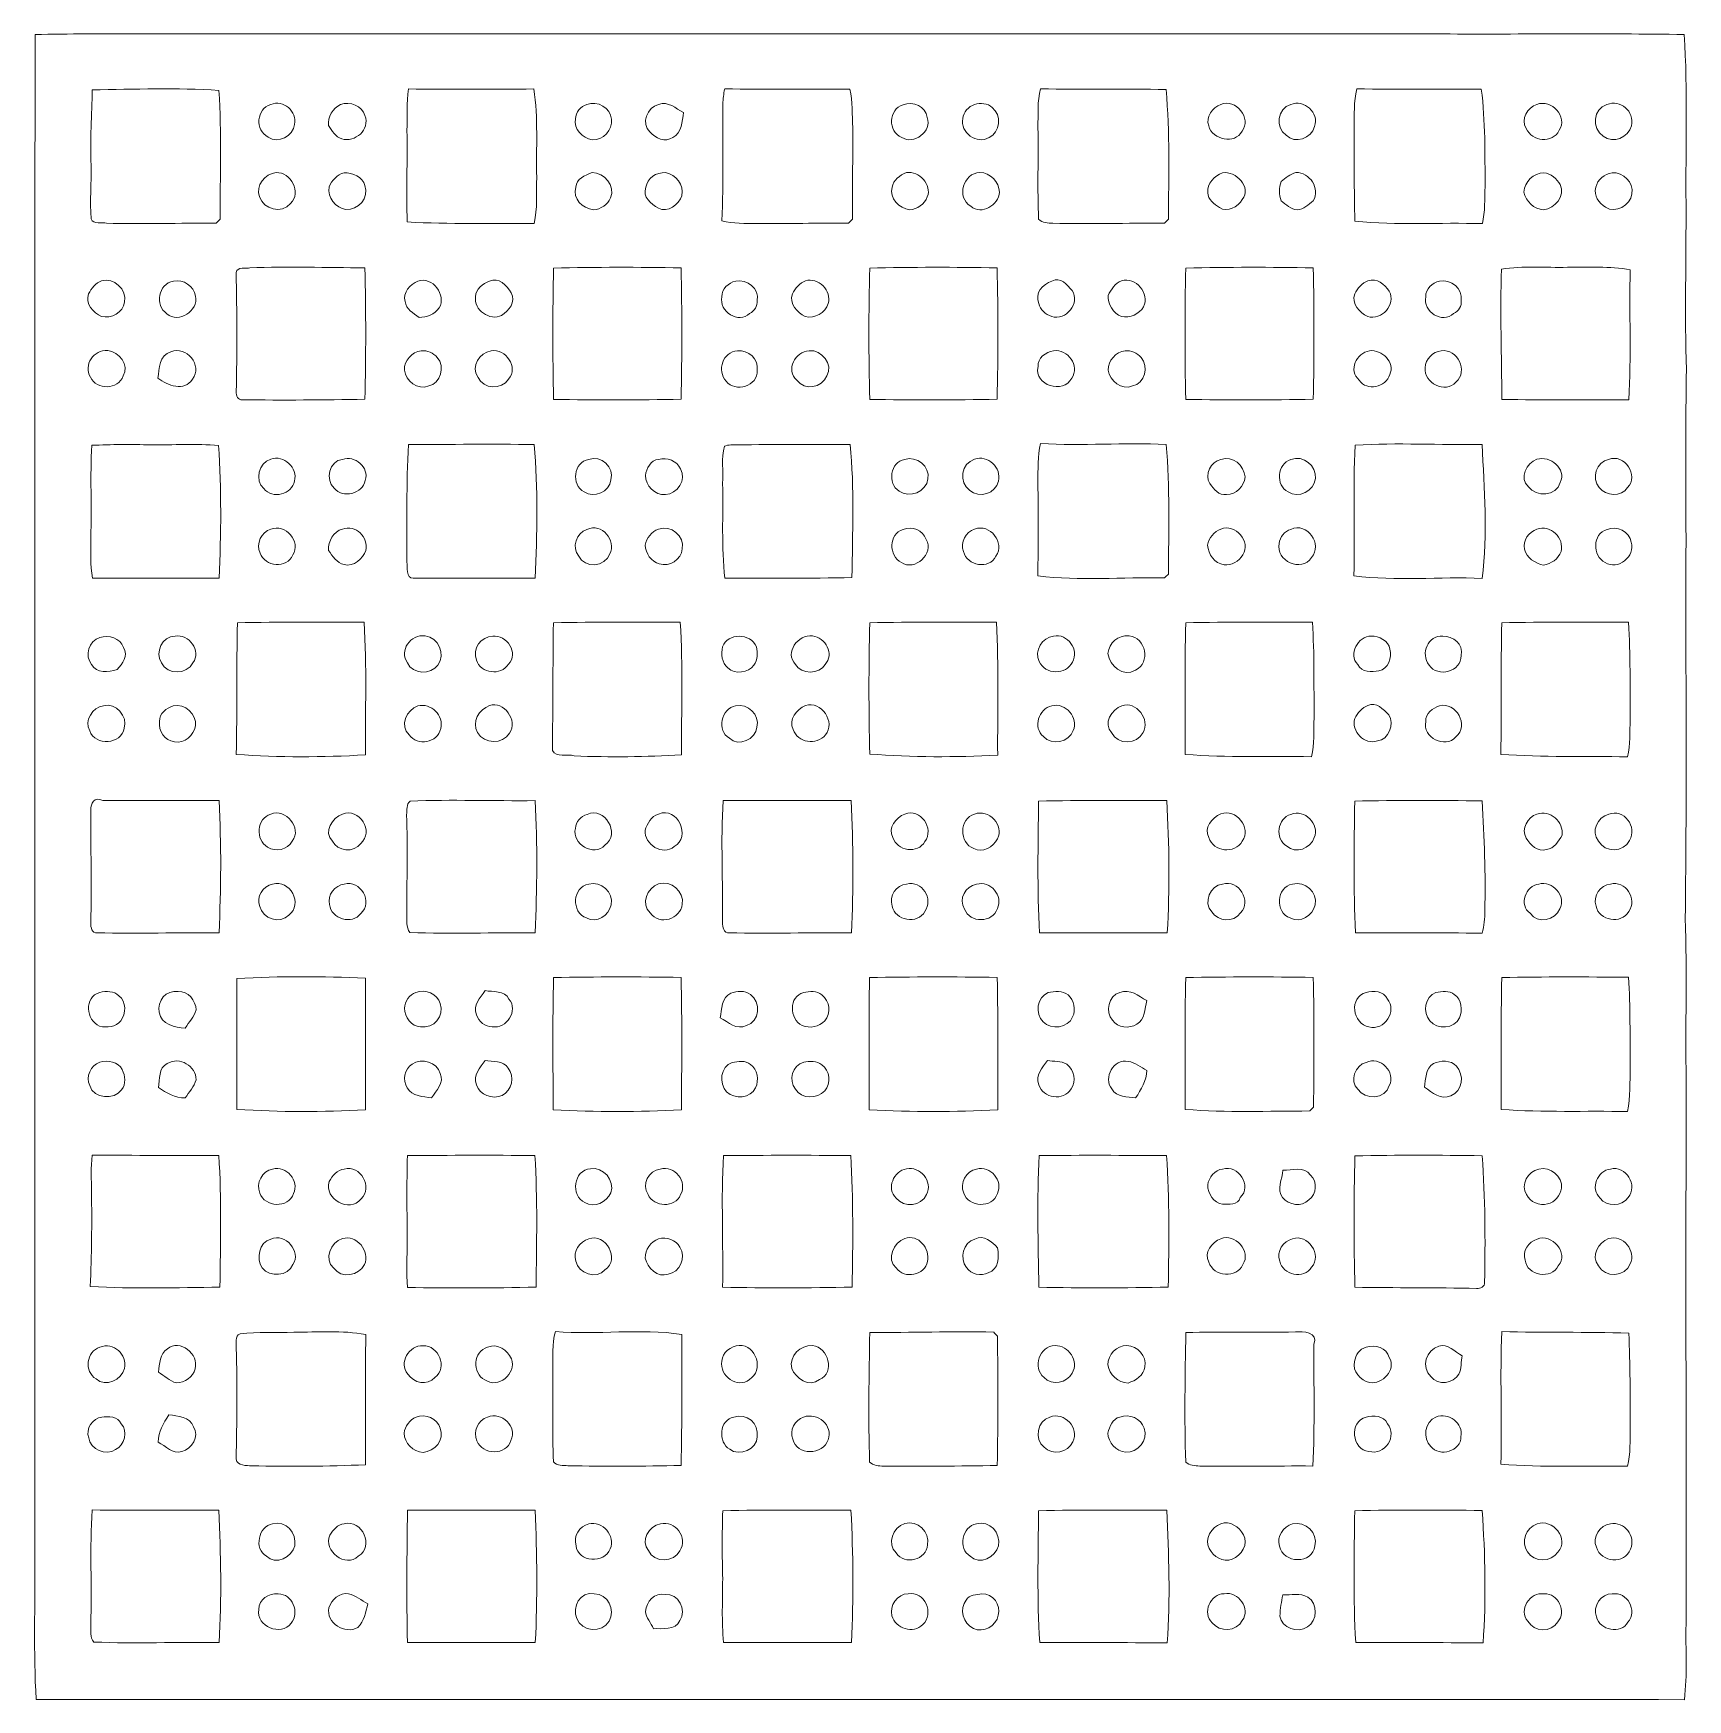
# Model space of a CAD drawing. Header units: centimetres. Extents: x -15.9 to 15.9, y -16 to 16.
import ezdxf

# ---------------------------------------------------------------- set-up
doc = ezdxf.new("R2010")
doc.units = ezdxf.units.CM
doc.header["$MEASUREMENT"] = 0
doc.layers.add('Layer 1', color=7, linetype='Continuous')

msp = doc.modelspace()

# ---------------------------------------------------------------- linework, layer by layer
at = {"layer": 'Layer 1', "color": 251, "lineweight": 9}
for points, knots in [([(-15.84223, 15.97032), (-15.18677, 15.98866), (-14.53061, 15.98125), (-13.87479, 15.98161), (-13.87479, 15.98161), (-5.5256, 15.98161), (2.82325, 15.98161), (11.17244, 15.98161), (11.17244, 15.98161), (12.71972, 15.97561), (14.26736, 15.99395), (15.81464, 15.97244), (15.81464, 15.97244), (15.87955, 14.88976), (15.83757, 13.80532), (15.84745, 12.72159), (15.84745, 12.72159), (15.85168, 11.66008), (15.8224, 10.59822), (15.8538, 9.5367), (15.8538, 9.5367), (15.83334, 7.98555), (15.85733, 6.43438), (15.84145, 4.88322), (15.84145, 4.88322), (15.8531, 2.92636), (15.85627, 0.9695), (15.83299, -0.987), (15.83299, -0.987), (15.86721, -2.02205), (15.8344, -3.05746), (15.85027, -4.09251), (15.85027, -4.09251), (15.84286, -7.57408), (15.84957, -11.056), (15.84921, -14.53756), (15.84921, -14.53756), (15.83475, -15.01875), (15.87638, -15.50452), (15.81605, -15.98324), (15.81605, -15.98324), (5.26976, -15.97548), (-5.27689, -15.98289), (-15.82318, -15.97972), (-15.82318, -15.97972), (-15.87822, -15.07519), (-15.84012, -14.16891), (-15.85035, -13.26368), (-15.85035, -13.26368), (-15.84506, -3.51889), (-15.86093, 6.22589), (-15.84223, 15.97032), (-15.84223, 15.97032), (-15.84223, 15.97032), (-15.84223, 15.97032), (-15.84223, 15.97032)], [0, 0, 0, 0, 0.06666667, 0.06666667, 0.06666667, 0.06666667, 0.13333333, 0.13333333, 0.13333333, 0.13333333, 0.2, 0.2, 0.2, 0.2, 0.26666667, 0.26666667, 0.26666667, 0.26666667, 0.33333333, 0.33333333, 0.33333333, 0.33333333, 0.4, 0.4, 0.4, 0.4, 0.46666667, 0.46666667, 0.46666667, 0.46666667, 0.53333333, 0.53333333, 0.53333333, 0.53333333, 0.6, 0.6, 0.6, 0.6, 0.66666667, 0.66666667, 0.66666667, 0.66666667, 0.73333333, 0.73333333, 0.73333333, 0.73333333, 0.8, 0.8, 0.8, 0.8, 0.86666667, 0.86666667, 0.86666667, 0.86666667, 1, 1, 1, 1]), ([(-14.7458, 14.91057), (-14.75533, 14.42939), (-14.78955, 13.94784), (-14.76979, 13.4663), (-14.76979, 13.4663), (-14.75885, 13.12164), (-14.79625, 12.77662), (-14.76803, 12.43231), (-14.76803, 12.43231), (-14.73451, 12.31695), (-14.54436, 12.37939), (-14.47593, 12.3487), (-14.47593, 12.3487), (-13.77319, 12.33741), (-13.07011, 12.35011), (-12.36702, 12.35223), (-12.36702, 12.35223), (-12.34197, 12.37728), (-12.31657, 12.40268), (-12.29153, 12.42772), (-12.29153, 12.42772), (-12.29364, 13.25111), (-12.26083, 14.07625), (-12.31446, 14.89858), (-12.31446, 14.89858), (-13.12373, 14.94973), (-13.93547, 14.9201), (-14.7458, 14.91057), (-14.7458, 14.91057), (-14.7458, 14.91057), (-14.7458, 14.91057), (-14.7458, 14.91057)], [0, 0, 0, 0, 0.11111111, 0.11111111, 0.11111111, 0.11111111, 0.22222222, 0.22222222, 0.22222222, 0.22222222, 0.33333333, 0.33333333, 0.33333333, 0.33333333, 0.44444444, 0.44444444, 0.44444444, 0.44444444, 0.55555556, 0.55555556, 0.55555556, 0.55555556, 0.66666667, 0.66666667, 0.66666667, 0.66666667, 0.77777778, 0.77777778, 0.77777778, 0.77777778, 1, 1, 1, 1]), ([(-11.31998, 14.62765), (-11.59938, 14.55568), (-11.62689, 14.12529), (-11.37113, 14.00429), (-11.37113, 14.00429), (-11.17816, 13.86706), (-10.88712, 14.01946), (-10.86278, 14.247), (-10.86278, 14.247), (-10.80421, 14.49112), (-11.0822, 14.73242), (-11.31998, 14.62765), (-11.31998, 14.62765), (-11.31998, 14.62765), (-11.31998, 14.62765), (-11.31998, 14.62765)], [0, 0, 0, 0, 0.2, 0.2, 0.2, 0.2, 0.4, 0.4, 0.4, 0.4, 0.6, 0.6, 0.6, 0.6, 1, 1, 1, 1]), ([(-8.6766, 14.92574), (-8.71718, 14.66116), (-8.69319, 14.39234), (-8.70519, 14.12635), (-8.70519, 14.12635), (-8.69565, 13.54215), (-8.7193, 12.95795), (-8.69954, 12.37375), (-8.69954, 12.37375), (-7.88886, 12.32471), (-7.07606, 12.35999), (-6.26432, 12.34165), (-6.26432, 12.34165), (-6.198, 12.63234), (-6.22304, 12.93467), (-6.21493, 13.22994), (-6.21493, 13.22994), (-6.22692, 13.79509), (-6.18494, 14.36518), (-6.26996, 14.9261), (-6.26996, 14.9261), (-7.07218, 14.92186), (-7.8744, 14.92292), (-8.6766, 14.92574), (-8.6766, 14.92574), (-8.6766, 14.92574), (-8.6766, 14.92574), (-8.6766, 14.92574)], [0, 0, 0, 0, 0.125, 0.125, 0.125, 0.125, 0.25, 0.25, 0.25, 0.25, 0.375, 0.375, 0.375, 0.375, 0.5, 0.5, 0.5, 0.5, 0.625, 0.625, 0.625, 0.625, 0.75, 0.75, 0.75, 0.75, 1, 1, 1, 1]), ([(-2.60672, 14.92645), (-2.62612, 14.83155), (-2.64023, 14.73524), (-2.64058, 14.63858), (-2.64058, 14.63858), (-2.65046, 13.8914), (-2.62753, 13.14386), (-2.66105, 12.39739), (-2.66105, 12.39739), (-2.44197, 12.33459), (-2.21161, 12.3487), (-1.98618, 12.34412), (-1.98618, 12.34412), (-1.40128, 12.34623), (-0.81637, 12.348), (-0.23146, 12.35223), (-0.23146, 12.35223), (-0.20642, 12.37728), (-0.18137, 12.40268), (-0.15597, 12.42772), (-0.15597, 12.42772), (-0.15244, 13.01263), (-0.1468, 13.59789), (-0.14962, 14.18279), (-0.14962, 14.18279), (-0.15809, 14.43044), (-0.14927, 14.68197), (-0.20606, 14.92504), (-0.20606, 14.92504), (-1.00652, 14.92257), (-1.80662, 14.92222), (-2.60672, 14.92645), (-2.60672, 14.92645), (-2.60672, 14.92645), (-2.60672, 14.92645), (-2.60672, 14.92645)], [0, 0, 0, 0, 0.1, 0.1, 0.1, 0.1, 0.2, 0.2, 0.2, 0.2, 0.3, 0.3, 0.3, 0.3, 0.4, 0.4, 0.4, 0.4, 0.5, 0.5, 0.5, 0.5, 0.6, 0.6, 0.6, 0.6, 0.7, 0.7, 0.7, 0.7, 0.8, 0.8, 0.8, 0.8, 1, 1, 1, 1]), ([(3.45719, 14.92892), (3.39157, 14.68621), (3.4138, 14.43115), (3.40639, 14.18244), (3.40639, 14.18244), (3.41768, 13.59648), (3.39334, 13.01016), (3.4205, 12.42455), (3.4205, 12.42455), (3.49211, 12.35435), (3.59901, 12.35611), (3.69214, 12.348), (3.69214, 12.348), (4.40652, 12.34059), (5.12124, 12.34835), (5.83597, 12.35258), (5.83597, 12.35258), (5.86137, 12.37692), (5.88677, 12.40127), (5.91252, 12.42561), (5.91252, 12.42561), (5.91252, 13.25534), (5.94604, 14.08754), (5.8656, 14.91445), (5.8656, 14.91445), (5.06303, 14.9335), (4.25976, 14.91657), (3.45719, 14.92892), (3.45719, 14.92892), (3.45719, 14.92892), (3.45719, 14.92892), (3.45719, 14.92892)], [0, 0, 0, 0, 0.11111111, 0.11111111, 0.11111111, 0.11111111, 0.22222222, 0.22222222, 0.22222222, 0.22222222, 0.33333333, 0.33333333, 0.33333333, 0.33333333, 0.44444444, 0.44444444, 0.44444444, 0.44444444, 0.55555556, 0.55555556, 0.55555556, 0.55555556, 0.66666667, 0.66666667, 0.66666667, 0.66666667, 0.77777778, 0.77777778, 0.77777778, 0.77777778, 1, 1, 1, 1]), ([(6.91723, 14.63012), (6.75778, 14.57297), (6.62125, 14.3874), (6.68581, 14.2156), (6.68581, 14.2156), (6.75601, 13.94784), (7.18923, 13.85824), (7.32469, 14.11577), (7.32469, 14.11577), (7.51872, 14.35954), (7.20581, 14.7483), (6.91723, 14.63012), (6.91723, 14.63012), (6.91723, 14.63012), (6.91723, 14.63012), (6.91723, 14.63012)], [0, 0, 0, 0, 0.2, 0.2, 0.2, 0.2, 0.4, 0.4, 0.4, 0.4, 0.6, 0.6, 0.6, 0.6, 1, 1, 1, 1]), ([(8.25919, 14.62765), (8.00908, 14.5578), (7.95405, 14.18703), (8.17171, 14.03921), (8.17171, 14.03921), (8.34528, 13.86212), (8.65784, 13.97748), (8.71675, 14.20537), (8.71675, 14.20537), (8.812, 14.46537), (8.51673, 14.73665), (8.25919, 14.62765), (8.25919, 14.62765), (8.25919, 14.62765), (8.25919, 14.62765), (8.25919, 14.62765)], [0, 0, 0, 0, 0.2, 0.2, 0.2, 0.2, 0.4, 0.4, 0.4, 0.4, 0.6, 0.6, 0.6, 0.6, 1, 1, 1, 1]), ([(9.52779, 14.92751), (9.46711, 14.68409), (9.48052, 14.4308), (9.47452, 14.18244), (9.47452, 14.18244), (9.47699, 13.58448), (9.47593, 12.98652), (9.49004, 12.38892), (9.49004, 12.38892), (10.3039, 12.30672), (11.12305, 12.36669), (11.93903, 12.34165), (11.93903, 12.34165), (11.99441, 12.57448), (11.98065, 12.81649), (11.98983, 13.05355), (11.98983, 13.05355), (11.98665, 13.67691), (11.99794, 14.30309), (11.91821, 14.92257), (11.91821, 14.92257), (11.12129, 14.92539), (10.3247, 14.92045), (9.52779, 14.92751), (9.52779, 14.92751), (9.52779, 14.92751), (9.52779, 14.92751), (9.52779, 14.92751)], [0, 0, 0, 0, 0.125, 0.125, 0.125, 0.125, 0.25, 0.25, 0.25, 0.25, 0.375, 0.375, 0.375, 0.375, 0.5, 0.5, 0.5, 0.5, 0.625, 0.625, 0.625, 0.625, 0.75, 0.75, 0.75, 0.75, 1, 1, 1, 1]), ([(12.98536, 14.63012), (12.8058, 14.56979), (12.6661, 14.34472), (12.78111, 14.16974), (12.78111, 14.16974), (12.88729, 13.91468), (13.28628, 13.87164), (13.41152, 14.1327), (13.41152, 14.1327), (13.58756, 14.39517), (13.26265, 14.73489), (12.98536, 14.63012), (12.98536, 14.63012), (12.98536, 14.63012), (12.98536, 14.63012), (12.98536, 14.63012)], [0, 0, 0, 0, 0.2, 0.2, 0.2, 0.2, 0.4, 0.4, 0.4, 0.4, 0.6, 0.6, 0.6, 0.6, 1, 1, 1, 1]), ([(14.32663, 14.62765), (14.0691, 14.55497), (14.03029, 14.15951), (14.2596, 14.02334), (14.2596, 14.02334), (14.44234, 13.86141), (14.74961, 13.9997), (14.80146, 14.2216), (14.80146, 14.2216), (14.8632, 14.49218), (14.58733, 14.7363), (14.32663, 14.62765), (14.32663, 14.62765), (14.32663, 14.62765), (14.32663, 14.62765), (14.32663, 14.62765)], [0, 0, 0, 0, 0.2, 0.2, 0.2, 0.2, 0.4, 0.4, 0.4, 0.4, 0.6, 0.6, 0.6, 0.6, 1, 1, 1, 1]), ([(-9.97906, 14.62835), (-10.13287, 14.56027), (-10.22601, 14.38952), (-10.21048, 14.22195), (-10.21048, 14.22195), (-10.14276, 14.12705), (-10.08031, 14.00041), (-9.95614, 13.97042), (-9.95614, 13.97042), (-9.70602, 13.88893), (-9.4058, 14.14716), (-9.51375, 14.41457), (-9.51375, 14.41457), (-9.56807, 14.60507), (-9.79774, 14.69432), (-9.97906, 14.62835), (-9.97906, 14.62835), (-9.97906, 14.62835), (-9.97906, 14.62835), (-9.97906, 14.62835)], [0, 0, 0, 0, 0.16666667, 0.16666667, 0.16666667, 0.16666667, 0.33333333, 0.33333333, 0.33333333, 0.33333333, 0.5, 0.5, 0.5, 0.5, 0.66666667, 0.66666667, 0.66666667, 0.66666667, 1, 1, 1, 1]), ([(-5.2522, 14.62765), (-5.37355, 14.59484), (-5.46104, 14.47807), (-5.47092, 14.3546), (-5.47092, 14.3546), (-5.51466, 14.15175), (-5.33228, 13.98524), (-5.15025, 13.95102), (-5.15025, 13.95102), (-4.94175, 13.93479), (-4.75089, 14.14011), (-4.7823, 14.34684), (-4.7823, 14.34684), (-4.79288, 14.56379), (-5.05323, 14.70843), (-5.2522, 14.62765), (-5.2522, 14.62765), (-5.2522, 14.62765), (-5.2522, 14.62765), (-5.2522, 14.62765)], [0, 0, 0, 0, 0.16666667, 0.16666667, 0.16666667, 0.16666667, 0.33333333, 0.33333333, 0.33333333, 0.33333333, 0.5, 0.5, 0.5, 0.5, 0.66666667, 0.66666667, 0.66666667, 0.66666667, 1, 1, 1, 1]), ([(-3.87671, 14.62835), (-4.09156, 14.58037), (-4.2256, 14.26111), (-4.04075, 14.10307), (-4.04075, 14.10307), (-3.93845, 13.97889), (-3.74619, 13.89422), (-3.59979, 13.99617), (-3.59979, 13.99617), (-3.4241, 14.0826), (-3.42305, 14.30768), (-3.39765, 14.47207), (-3.39765, 14.47207), (-3.54687, 14.54898), (-3.6901, 14.69961), (-3.87671, 14.62835), (-3.87671, 14.62835), (-3.87671, 14.62835), (-3.87671, 14.62835), (-3.87671, 14.62835)], [0, 0, 0, 0, 0.16666667, 0.16666667, 0.16666667, 0.16666667, 0.33333333, 0.33333333, 0.33333333, 0.33333333, 0.5, 0.5, 0.5, 0.5, 0.66666667, 0.66666667, 0.66666667, 0.66666667, 1, 1, 1, 1]), ([(0.81946, 14.62165), (0.53371, 14.53804), (0.52136, 14.108), (0.79159, 13.99617), (0.79159, 13.99617), (1.02231, 13.84624), (1.38109, 14.10942), (1.28019, 14.37964), (1.28019, 14.37964), (1.25832, 14.59025), (1.00749, 14.70455), (0.81946, 14.62165), (0.81946, 14.62165), (0.81946, 14.62165), (0.81946, 14.62165), (0.81946, 14.62165)], [0, 0, 0, 0, 0.2, 0.2, 0.2, 0.2, 0.4, 0.4, 0.4, 0.4, 0.6, 0.6, 0.6, 0.6, 1, 1, 1, 1]), ([(2.19141, 14.62765), (2.07429, 14.59166), (1.97516, 14.48265), (1.96528, 14.35918), (1.96528, 14.35918), (1.90602, 14.09284), (2.2401, 13.85154), (2.46834, 13.99547), (2.46834, 13.99547), (2.6839, 14.09319), (2.71458, 14.42903), (2.52832, 14.57014), (2.52832, 14.57014), (2.44118, 14.65763), (2.30325, 14.6594), (2.19141, 14.62765), (2.19141, 14.62765), (2.19141, 14.62765), (2.19141, 14.62765), (2.19141, 14.62765)], [0, 0, 0, 0, 0.16666667, 0.16666667, 0.16666667, 0.16666667, 0.33333333, 0.33333333, 0.33333333, 0.33333333, 0.5, 0.5, 0.5, 0.5, 0.66666667, 0.66666667, 0.66666667, 0.66666667, 1, 1, 1, 1]), ([(-11.21802, 13.32096), (-11.4304, 13.29556), (-11.62054, 13.0786), (-11.53341, 12.85635), (-11.53341, 12.85635), (-11.45862, 12.61258), (-11.10796, 12.52333), (-10.94215, 12.73147), (-10.94215, 12.73147), (-10.71496, 12.93996), (-10.9358, 13.33189), (-11.21802, 13.32096), (-11.21802, 13.32096), (-11.21802, 13.32096), (-11.21802, 13.32096), (-11.21802, 13.32096)], [0, 0, 0, 0, 0.2, 0.2, 0.2, 0.2, 0.4, 0.4, 0.4, 0.4, 0.6, 0.6, 0.6, 0.6, 1, 1, 1, 1]), ([(-9.91168, 13.31955), (-10.04221, 13.28039), (-10.15122, 13.1742), (-10.20132, 13.04826), (-10.20132, 13.04826), (-10.23871, 12.84047), (-10.0722, 12.64962), (-9.87782, 12.61046), (-9.87782, 12.61046), (-9.64746, 12.59847), (-9.41921, 12.8373), (-9.51375, 13.07401), (-9.51375, 13.07401), (-9.55679, 13.24617), (-9.75188, 13.31531), (-9.91168, 13.31955), (-9.91168, 13.31955), (-9.91168, 13.31955), (-9.91168, 13.31955), (-9.91168, 13.31955)], [0, 0, 0, 0, 0.16666667, 0.16666667, 0.16666667, 0.16666667, 0.33333333, 0.33333333, 0.33333333, 0.33333333, 0.5, 0.5, 0.5, 0.5, 0.66666667, 0.66666667, 0.66666667, 0.66666667, 1, 1, 1, 1]), ([(-5.15095, 13.32202), (-5.28148, 13.2751), (-5.46492, 13.20172), (-5.46104, 13.03979), (-5.46104, 13.03979), (-5.53266, 12.81155), (-5.33193, 12.63763), (-5.12661, 12.60729), (-5.12661, 12.60729), (-4.98867, 12.61822), (-4.8479, 12.70148), (-4.79922, 12.83589), (-4.79922, 12.83589), (-4.69834, 13.05849), (-4.91776, 13.33119), (-5.15095, 13.32202), (-5.15095, 13.32202), (-5.15095, 13.32202), (-5.15095, 13.32202), (-5.15095, 13.32202)], [0, 0, 0, 0, 0.16666667, 0.16666667, 0.16666667, 0.16666667, 0.33333333, 0.33333333, 0.33333333, 0.33333333, 0.5, 0.5, 0.5, 0.5, 0.66666667, 0.66666667, 0.66666667, 0.66666667, 1, 1, 1, 1]), ([(-3.7416, 13.32096), (-3.91764, 13.33225), (-4.09262, 13.21583), (-4.12012, 13.03874), (-4.12012, 13.03874), (-4.19104, 12.85388), (-4.01818, 12.71806), (-3.87988, 12.64045), (-3.87988, 12.64045), (-3.70103, 12.54026), (-3.48302, 12.71171), (-3.43045, 12.87752), (-3.43045, 12.87752), (-3.38001, 13.09306), (-3.54158, 13.27898), (-3.7416, 13.32096), (-3.7416, 13.32096), (-3.7416, 13.32096), (-3.7416, 13.32096), (-3.7416, 13.32096)], [0, 0, 0, 0, 0.16666667, 0.16666667, 0.16666667, 0.16666667, 0.33333333, 0.33333333, 0.33333333, 0.33333333, 0.5, 0.5, 0.5, 0.5, 0.66666667, 0.66666667, 0.66666667, 0.66666667, 1, 1, 1, 1]), ([(0.88402, 13.3206), (0.7549, 13.27827), (0.63461, 13.17702), (0.60568, 13.03909), (0.60568, 13.03909), (0.54923, 12.82707), (0.74361, 12.63092), (0.94152, 12.60835), (0.94152, 12.60835), (1.08757, 12.61893), (1.23292, 12.71242), (1.28301, 12.85353), (1.28301, 12.85353), (1.38002, 13.08848), (1.12179, 13.35976), (0.88402, 13.3206), (0.88402, 13.3206), (0.88402, 13.3206), (0.88402, 13.3206), (0.88402, 13.3206)], [0, 0, 0, 0, 0.16666667, 0.16666667, 0.16666667, 0.16666667, 0.33333333, 0.33333333, 0.33333333, 0.33333333, 0.5, 0.5, 0.5, 0.5, 0.66666667, 0.66666667, 0.66666667, 0.66666667, 1, 1, 1, 1]), ([(2.29337, 13.32237), (1.96881, 13.31919), (1.83511, 12.83871), (2.11768, 12.67784), (2.11768, 12.67784), (2.32901, 12.49722), (2.65073, 12.69619), (2.66661, 12.94737), (2.66661, 12.94737), (2.66344, 13.1421), (2.48845, 13.32131), (2.29337, 13.32237), (2.29337, 13.32237), (2.29337, 13.32237), (2.29337, 13.32237), (2.29337, 13.32237)], [0, 0, 0, 0, 0.2, 0.2, 0.2, 0.2, 0.4, 0.4, 0.4, 0.4, 0.6, 0.6, 0.6, 0.6, 1, 1, 1, 1]), ([(6.95145, 13.31955), (6.79482, 13.2631), (6.64877, 13.11247), (6.665, 12.93572), (6.665, 12.93572), (6.6717, 12.80449), (6.79235, 12.71806), (6.89148, 12.65033), (6.89148, 12.65033), (7.04247, 12.55014), (7.24955, 12.66232), (7.32787, 12.80625), (7.32787, 12.80625), (7.52084, 13.03485), (7.2051, 13.35941), (6.95145, 13.31955), (6.95145, 13.31955), (6.95145, 13.31955), (6.95145, 13.31955), (6.95145, 13.31955)], [0, 0, 0, 0, 0.16666667, 0.16666667, 0.16666667, 0.16666667, 0.33333333, 0.33333333, 0.33333333, 0.33333333, 0.5, 0.5, 0.5, 0.5, 0.66666667, 0.66666667, 0.66666667, 0.66666667, 1, 1, 1, 1]), ([(8.36045, 13.32202), (8.25073, 13.29626), (8.16007, 13.21936), (8.0754, 13.15162), (8.0754, 13.15162), (8.03413, 13.03274), (8.03413, 12.89798), (8.0754, 12.77944), (8.0754, 12.77944), (8.16713, 12.70889), (8.26485, 12.61928), (8.3855, 12.60411), (8.3855, 12.60411), (8.50509, 12.61928), (8.60245, 12.70571), (8.68994, 12.78227), (8.68994, 12.78227), (8.8367, 13.00945), (8.61762, 13.33295), (8.36045, 13.32202), (8.36045, 13.32202), (8.36045, 13.32202), (8.36045, 13.32202), (8.36045, 13.32202)], [0, 0, 0, 0, 0.14285714, 0.14285714, 0.14285714, 0.14285714, 0.28571429, 0.28571429, 0.28571429, 0.28571429, 0.42857143, 0.42857143, 0.42857143, 0.42857143, 0.57142857, 0.57142857, 0.57142857, 0.57142857, 0.71428571, 0.71428571, 0.71428571, 0.71428571, 1, 1, 1, 1]), ([(13.12083, 13.31743), (12.9201, 13.31708), (12.74865, 13.14457), (12.73595, 12.94737), (12.73595, 12.94737), (12.77511, 12.76957), (12.9261, 12.61505), (13.11307, 12.60835), (13.11307, 12.60835), (13.33003, 12.63057), (13.5364, 12.8694), (13.43304, 13.09024), (13.43304, 13.09024), (13.3639, 13.19854), (13.25489, 13.3079), (13.12083, 13.31743), (13.12083, 13.31743), (13.12083, 13.31743), (13.12083, 13.31743), (13.12083, 13.31743)], [0, 0, 0, 0, 0.16666667, 0.16666667, 0.16666667, 0.16666667, 0.33333333, 0.33333333, 0.33333333, 0.33333333, 0.5, 0.5, 0.5, 0.5, 0.66666667, 0.66666667, 0.66666667, 0.66666667, 1, 1, 1, 1]), ([(14.42893, 13.3199), (14.28429, 13.2945), (14.14636, 13.18796), (14.11708, 13.03909), (14.11708, 13.03909), (14.07016, 12.87999), (14.17599, 12.73429), (14.30475, 12.65774), (14.30475, 12.65774), (14.49525, 12.52685), (14.78241, 12.69548), (14.8057, 12.91209), (14.8057, 12.91209), (14.85191, 13.1354), (14.63848, 13.32942), (14.42893, 13.3199), (14.42893, 13.3199), (14.42893, 13.3199), (14.42893, 13.3199), (14.42893, 13.3199)], [0, 0, 0, 0, 0.16666667, 0.16666667, 0.16666667, 0.16666667, 0.33333333, 0.33333333, 0.33333333, 0.33333333, 0.5, 0.5, 0.5, 0.5, 0.66666667, 0.66666667, 0.66666667, 0.66666667, 1, 1, 1, 1]), ([(-11.9839, 11.40537), (-11.96838, 10.64232), (-11.96485, 9.87926), (-11.9839, 9.11655), (-11.9839, 9.11655), (-11.98531, 9.0474), (-11.95145, 8.94898), (-11.86572, 8.96274), (-11.86572, 8.96274), (-11.08115, 8.95074), (-10.29621, 8.95921), (-9.51164, 8.97262), (-9.51164, 8.97262), (-9.49329, 9.81258), (-9.49294, 10.6529), (-9.51164, 11.49286), (-9.51164, 11.49286), (-10.24894, 11.50168), (-10.98625, 11.51509), (-11.7232, 11.49604), (-11.7232, 11.49604), (-11.77718, 11.47099), (-11.97403, 11.52038), (-11.9839, 11.40537), (-11.9839, 11.40537), (-11.9839, 11.40537), (-11.9839, 11.40537), (-11.9839, 11.40537)], [0, 0, 0, 0, 0.125, 0.125, 0.125, 0.125, 0.25, 0.25, 0.25, 0.25, 0.375, 0.375, 0.375, 0.375, 0.5, 0.5, 0.5, 0.5, 0.625, 0.625, 0.625, 0.625, 0.75, 0.75, 0.75, 0.75, 1, 1, 1, 1]), ([(12.30345, 11.46817), (12.2784, 10.63738), (12.30838, 9.80165), (12.31262, 8.96944), (12.31262, 8.96944), (13.12436, 8.95216), (13.93645, 8.96308), (14.74855, 8.96204), (14.74855, 8.96204), (14.80005, 9.79247), (14.75384, 10.62538), (14.77748, 11.45688), (14.77748, 11.45688), (14.38025, 11.52955), (13.97208, 11.49815), (13.57133, 11.50486), (13.57133, 11.50486), (13.1487, 11.49322), (12.72184, 11.53414), (12.30345, 11.46817), (12.30345, 11.46817), (12.30345, 11.46817), (12.30345, 11.46817), (12.30345, 11.46817)], [0, 0, 0, 0, 0.14285714, 0.14285714, 0.14285714, 0.14285714, 0.28571429, 0.28571429, 0.28571429, 0.28571429, 0.42857143, 0.42857143, 0.42857143, 0.42857143, 0.57142857, 0.57142857, 0.57142857, 0.57142857, 0.71428571, 0.71428571, 0.71428571, 0.71428571, 1, 1, 1, 1]), ([(-14.56694, 11.24345), (-14.68018, 11.20359), (-14.76485, 11.10128), (-14.81741, 10.99686), (-14.81741, 10.99686), (-14.88515, 10.80283), (-14.72816, 10.63561), (-14.56976, 10.55871), (-14.56976, 10.55871), (-14.38879, 10.51849), (-14.14431, 10.63173), (-14.12773, 10.83529), (-14.12773, 10.83529), (-14.07305, 11.07059), (-14.33517, 11.32036), (-14.56694, 11.24345), (-14.56694, 11.24345), (-14.56694, 11.24345), (-14.56694, 11.24345), (-14.56694, 11.24345)], [0, 0, 0, 0, 0.16666667, 0.16666667, 0.16666667, 0.16666667, 0.33333333, 0.33333333, 0.33333333, 0.33333333, 0.5, 0.5, 0.5, 0.5, 0.66666667, 0.66666667, 0.66666667, 0.66666667, 1, 1, 1, 1]), ([(-13.18935, 11.23639), (-13.48003, 11.18983), (-13.55553, 10.77249), (-13.31493, 10.61374), (-13.31493, 10.61374), (-13.0881, 10.4123), (-12.70604, 10.67054), (-12.76354, 10.94994), (-12.76354, 10.94994), (-12.79635, 11.14185), (-12.99496, 11.28437), (-13.18935, 11.23639), (-13.18935, 11.23639), (-13.18935, 11.23639), (-13.18935, 11.23639), (-13.18935, 11.23639)], [0, 0, 0, 0, 0.2, 0.2, 0.2, 0.2, 0.4, 0.4, 0.4, 0.4, 0.6, 0.6, 0.6, 0.6, 1, 1, 1, 1]), ([(-8.49492, 11.23569), (-8.64732, 11.17819), (-8.78668, 11.02014), (-8.74257, 10.84516), (-8.74257, 10.84516), (-8.72106, 10.70052), (-8.58383, 10.61833), (-8.47341, 10.54354), (-8.47341, 10.54354), (-8.32842, 10.54389), (-8.17214, 10.60175), (-8.08782, 10.72451), (-8.08782, 10.72451), (-7.9379, 10.96793), (-8.21941, 11.34152), (-8.49492, 11.23569), (-8.49492, 11.23569), (-8.49492, 11.23569), (-8.49492, 11.23569), (-8.49492, 11.23569)], [0, 0, 0, 0, 0.16666667, 0.16666667, 0.16666667, 0.16666667, 0.33333333, 0.33333333, 0.33333333, 0.33333333, 0.5, 0.5, 0.5, 0.5, 0.66666667, 0.66666667, 0.66666667, 0.66666667, 1, 1, 1, 1]), ([(-7.12051, 11.23675), (-7.24821, 11.19371), (-7.39003, 11.08717), (-7.38686, 10.93865), (-7.38686, 10.93865), (-7.43448, 10.68218), (-7.11063, 10.46663), (-6.88768, 10.58129), (-6.88768, 10.58129), (-6.75186, 10.67336), (-6.60581, 10.83881), (-6.70388, 11.01626), (-6.70388, 11.01626), (-6.79031, 11.15032), (-6.94341, 11.32812), (-7.12051, 11.23675), (-7.12051, 11.23675), (-7.12051, 11.23675), (-7.12051, 11.23675), (-7.12051, 11.23675)], [0, 0, 0, 0, 0.16666667, 0.16666667, 0.16666667, 0.16666667, 0.33333333, 0.33333333, 0.33333333, 0.33333333, 0.5, 0.5, 0.5, 0.5, 0.66666667, 0.66666667, 0.66666667, 0.66666667, 1, 1, 1, 1]), ([(-5.89073, 11.49004), (-5.90942, 10.65008), (-5.90978, 9.80941), (-5.89073, 8.96944), (-5.89073, 8.96944), (-5.0751, 8.95463), (-4.25948, 8.95463), (-3.44386, 8.97262), (-3.44386, 8.97262), (-3.42551, 9.81258), (-3.42516, 10.65325), (-3.44386, 11.49322), (-3.44386, 11.49322), (-4.25948, 11.50803), (-5.07546, 11.50839), (-5.89073, 11.49004), (-5.89073, 11.49004), (-5.89073, 11.49004), (-5.89073, 11.49004), (-5.89073, 11.49004)], [0, 0, 0, 0, 0.16666667, 0.16666667, 0.16666667, 0.16666667, 0.33333333, 0.33333333, 0.33333333, 0.33333333, 0.5, 0.5, 0.5, 0.5, 0.66666667, 0.66666667, 0.66666667, 0.66666667, 1, 1, 1, 1]), ([(-2.39505, 11.23604), (-2.5351, 11.21135), (-2.6674, 11.08893), (-2.65858, 10.9383), (-2.65858, 10.9383), (-2.72737, 10.66031), (-2.33261, 10.40384), (-2.12694, 10.61903), (-2.12694, 10.61903), (-2.03275, 10.66242), (-1.97842, 10.76473), (-1.98371, 10.86492), (-1.98371, 10.86492), (-1.9315, 11.09705), (-2.18374, 11.28508), (-2.39505, 11.23604), (-2.39505, 11.23604), (-2.39505, 11.23604), (-2.39505, 11.23604), (-2.39505, 11.23604)], [0, 0, 0, 0, 0.16666667, 0.16666667, 0.16666667, 0.16666667, 0.33333333, 0.33333333, 0.33333333, 0.33333333, 0.5, 0.5, 0.5, 0.5, 0.66666667, 0.66666667, 0.66666667, 0.66666667, 1, 1, 1, 1]), ([(-1.05555, 11.24345), (-1.1688, 11.20359), (-1.25346, 11.10128), (-1.30603, 10.99686), (-1.30603, 10.99686), (-1.37376, 10.80283), (-1.21677, 10.63561), (-1.05838, 10.55871), (-1.05838, 10.55871), (-0.87987, 10.51355), (-0.67279, 10.63032), (-0.62058, 10.80671), (-0.62058, 10.80671), (-0.54367, 11.04942), (-0.81249, 11.32318), (-1.05555, 11.24345), (-1.05555, 11.24345), (-1.05555, 11.24345), (-1.05555, 11.24345), (-1.05555, 11.24345)], [0, 0, 0, 0, 0.16666667, 0.16666667, 0.16666667, 0.16666667, 0.33333333, 0.33333333, 0.33333333, 0.33333333, 0.5, 0.5, 0.5, 0.5, 0.66666667, 0.66666667, 0.66666667, 0.66666667, 1, 1, 1, 1]), ([(0.17705, 11.49004), (0.15835, 10.65008), (0.158, 9.80941), (0.17705, 8.96944), (0.17705, 8.96944), (0.99267, 8.95463), (1.8083, 8.95463), (2.62393, 8.97262), (2.62393, 8.97262), (2.64226, 9.81258), (2.64263, 10.65325), (2.62393, 11.49322), (2.62393, 11.49322), (1.8083, 11.50803), (0.99232, 11.50839), (0.17705, 11.49004), (0.17705, 11.49004), (0.17705, 11.49004), (0.17705, 11.49004), (0.17705, 11.49004)], [0, 0, 0, 0, 0.16666667, 0.16666667, 0.16666667, 0.16666667, 0.33333333, 0.33333333, 0.33333333, 0.33333333, 0.5, 0.5, 0.5, 0.5, 0.66666667, 0.66666667, 0.66666667, 0.66666667, 1, 1, 1, 1]), ([(3.6745, 11.23675), (3.50164, 11.18418), (3.33725, 11.00638), (3.42438, 10.81024), (3.42438, 10.81024), (3.4392, 10.68218), (3.55808, 10.60139), (3.67097, 10.56259), (3.67097, 10.56259), (3.94014, 10.46346), (4.22836, 10.824), (4.06256, 11.05754), (4.06256, 11.05754), (3.96907, 11.16407), (3.83925, 11.33588), (3.6745, 11.23675), (3.6745, 11.23675), (3.6745, 11.23675), (3.6745, 11.23675), (3.6745, 11.23675)], [0, 0, 0, 0, 0.16666667, 0.16666667, 0.16666667, 0.16666667, 0.33333333, 0.33333333, 0.33333333, 0.33333333, 0.5, 0.5, 0.5, 0.5, 0.66666667, 0.66666667, 0.66666667, 0.66666667, 1, 1, 1, 1]), ([(5.01294, 11.24204), (4.88064, 11.21029), (4.81785, 11.07024), (4.75294, 10.96581), (4.75294, 10.96581), (4.74306, 10.80107), (4.85243, 10.61903), (5.00976, 10.55941), (5.00976, 10.55941), (5.17028, 10.5259), (5.35549, 10.60351), (5.43627, 10.74744), (5.43627, 10.74744), (5.55622, 10.99756), (5.2814, 11.332), (5.01294, 11.24204), (5.01294, 11.24204), (5.01294, 11.24204), (5.01294, 11.24204), (5.01294, 11.24204)], [0, 0, 0, 0, 0.16666667, 0.16666667, 0.16666667, 0.16666667, 0.33333333, 0.33333333, 0.33333333, 0.33333333, 0.5, 0.5, 0.5, 0.5, 0.66666667, 0.66666667, 0.66666667, 0.66666667, 1, 1, 1, 1]), ([(6.24484, 11.49004), (6.22614, 10.65008), (6.22579, 9.80941), (6.24484, 8.96944), (6.24484, 8.96944), (7.06046, 8.95463), (7.87608, 8.95463), (8.69171, 8.97262), (8.69171, 8.97262), (8.71005, 9.81258), (8.7104, 10.65325), (8.69171, 11.49322), (8.69171, 11.49322), (7.87608, 11.50803), (7.06011, 11.50839), (6.24484, 11.49004), (6.24484, 11.49004), (6.24484, 11.49004), (6.24484, 11.49004), (6.24484, 11.49004)], [0, 0, 0, 0, 0.16666667, 0.16666667, 0.16666667, 0.16666667, 0.33333333, 0.33333333, 0.33333333, 0.33333333, 0.5, 0.5, 0.5, 0.5, 0.66666667, 0.66666667, 0.66666667, 0.66666667, 1, 1, 1, 1]), ([(9.73946, 11.24345), (9.62586, 11.20359), (9.54119, 11.10128), (9.48897, 10.99686), (9.48897, 10.99686), (9.42125, 10.80283), (9.57824, 10.63561), (9.73662, 10.55871), (9.73662, 10.55871), (10.00651, 10.4751), (10.28697, 10.78942), (10.15221, 11.04519), (10.15221, 11.04519), (10.06189, 11.17325), (9.91443, 11.31259), (9.73946, 11.24345), (9.73946, 11.24345), (9.73946, 11.24345), (9.73946, 11.24345), (9.73946, 11.24345)], [0, 0, 0, 0, 0.16666667, 0.16666667, 0.16666667, 0.16666667, 0.33333333, 0.33333333, 0.33333333, 0.33333333, 0.5, 0.5, 0.5, 0.5, 0.66666667, 0.66666667, 0.66666667, 0.66666667, 1, 1, 1, 1]), ([(11.11635, 11.23604), (10.9763, 11.21135), (10.844, 11.08893), (10.85282, 10.9383), (10.85282, 10.9383), (10.78438, 10.65925), (11.17703, 10.40595), (11.38516, 10.61833), (11.38516, 10.61833), (11.48606, 10.65996), (11.54709, 10.75909), (11.52945, 10.86492), (11.52945, 10.86492), (11.57672, 11.09705), (11.32907, 11.28543), (11.11635, 11.23604), (11.11635, 11.23604), (11.11635, 11.23604), (11.11635, 11.23604), (11.11635, 11.23604)], [0, 0, 0, 0, 0.16666667, 0.16666667, 0.16666667, 0.16666667, 0.33333333, 0.33333333, 0.33333333, 0.33333333, 0.5, 0.5, 0.5, 0.5, 0.66666667, 0.66666667, 0.66666667, 0.66666667, 1, 1, 1, 1]), ([(-14.45053, 9.90748), (-14.71864, 9.929), (-14.9236, 9.62949), (-14.78143, 9.3956), (-14.78143, 9.3956), (-14.66678, 9.14301), (-14.24768, 9.15254), (-14.15419, 9.41817), (-14.15419, 9.41817), (-14.02931, 9.63231), (-14.23321, 9.8842), (-14.45053, 9.90748), (-14.45053, 9.90748), (-14.45053, 9.90748), (-14.45053, 9.90748), (-14.45053, 9.90748)], [0, 0, 0, 0, 0.2, 0.2, 0.2, 0.2, 0.4, 0.4, 0.4, 0.4, 0.6, 0.6, 0.6, 0.6, 1, 1, 1, 1]), ([(-13.23768, 9.8796), (-13.46134, 9.82599), (-13.4624, 9.55329), (-13.48497, 9.37443), (-13.48497, 9.37443), (-13.30188, 9.23614), (-12.9805, 9.10738), (-12.82493, 9.35679), (-12.82493, 9.35679), (-12.6182, 9.61503), (-12.94346, 10.01296), (-13.23768, 9.8796), (-13.23768, 9.8796), (-13.23768, 9.8796), (-13.23768, 9.8796), (-13.23768, 9.8796)], [0, 0, 0, 0, 0.2, 0.2, 0.2, 0.2, 0.4, 0.4, 0.4, 0.4, 0.6, 0.6, 0.6, 0.6, 1, 1, 1, 1]), ([(-8.43002, 9.90147), (-8.60958, 9.8789), (-8.76375, 9.7138), (-8.75458, 9.53001), (-8.75458, 9.53001), (-8.72565, 9.3254), (-8.50022, 9.1349), (-8.28785, 9.22803), (-8.28785, 9.22803), (-8.05396, 9.27248), (-7.96965, 9.60303), (-8.12416, 9.77272), (-8.12416, 9.77272), (-8.20001, 9.85597), (-8.31501, 9.9177), (-8.43002, 9.90147), (-8.43002, 9.90147), (-8.43002, 9.90147), (-8.43002, 9.90147), (-8.43002, 9.90147)], [0, 0, 0, 0, 0.16666667, 0.16666667, 0.16666667, 0.16666667, 0.33333333, 0.33333333, 0.33333333, 0.33333333, 0.5, 0.5, 0.5, 0.5, 0.66666667, 0.66666667, 0.66666667, 0.66666667, 1, 1, 1, 1]), ([(-7.08982, 9.90078), (-7.31454, 9.8662), (-7.48458, 9.60408), (-7.3417, 9.39171), (-7.3417, 9.39171), (-7.2394, 9.1677), (-6.88626, 9.14089), (-6.75856, 9.3582), (-6.75856, 9.3582), (-6.55113, 9.58151), (-6.81324, 9.94911), (-7.08982, 9.90078), (-7.08982, 9.90078), (-7.08982, 9.90078), (-7.08982, 9.90078), (-7.08982, 9.90078)], [0, 0, 0, 0, 0.2, 0.2, 0.2, 0.2, 0.4, 0.4, 0.4, 0.4, 0.6, 0.6, 0.6, 0.6, 1, 1, 1, 1]), ([(-2.36224, 9.90078), (-2.6427, 9.88561), (-2.76194, 9.5226), (-2.57991, 9.32046), (-2.57991, 9.32046), (-2.40775, 9.09186), (-1.96219, 9.22485), (-1.98301, 9.52365), (-1.98301, 9.52365), (-1.94632, 9.74167), (-2.15481, 9.93006), (-2.36224, 9.90078), (-2.36224, 9.90078), (-2.36224, 9.90078), (-2.36224, 9.90078), (-2.36224, 9.90078)], [0, 0, 0, 0, 0.2, 0.2, 0.2, 0.2, 0.4, 0.4, 0.4, 0.4, 0.6, 0.6, 0.6, 0.6, 1, 1, 1, 1]), ([(-0.98641, 9.9036), (-1.25099, 9.89302), (-1.44396, 9.52788), (-1.2203, 9.33915), (-1.2203, 9.33915), (-1.07743, 9.12325), (-0.73417, 9.19628), (-0.6428, 9.41853), (-0.6428, 9.41853), (-0.5158, 9.64572), (-0.74793, 9.92723), (-0.98641, 9.9036), (-0.98641, 9.9036), (-0.98641, 9.9036), (-0.98641, 9.9036), (-0.98641, 9.9036)], [0, 0, 0, 0, 0.2, 0.2, 0.2, 0.2, 0.4, 0.4, 0.4, 0.4, 0.6, 0.6, 0.6, 0.6, 1, 1, 1, 1]), ([(3.70555, 9.90078), (3.55491, 9.88101), (3.39828, 9.76355), (3.40921, 9.59774), (3.40921, 9.59774), (3.32772, 9.23297), (3.89675, 9.06752), (4.05621, 9.37514), (4.05621, 9.37514), (4.2146, 9.60974), (3.97754, 9.94593), (3.70555, 9.90078), (3.70555, 9.90078), (3.70555, 9.90078), (3.70555, 9.90078), (3.70555, 9.90078)], [0, 0, 0, 0, 0.2, 0.2, 0.2, 0.2, 0.4, 0.4, 0.4, 0.4, 0.6, 0.6, 0.6, 0.6, 1, 1, 1, 1]), ([(5.08138, 9.90147), (4.90181, 9.8789), (4.74764, 9.7138), (4.75682, 9.53001), (4.75682, 9.53001), (4.78574, 9.3254), (5.01118, 9.1349), (5.22355, 9.22803), (5.22355, 9.22803), (5.45743, 9.27248), (5.54175, 9.60303), (5.38724, 9.77272), (5.38724, 9.77272), (5.31104, 9.85597), (5.19638, 9.9177), (5.08138, 9.90147), (5.08138, 9.90147), (5.08138, 9.90147), (5.08138, 9.90147), (5.08138, 9.90147)], [0, 0, 0, 0, 0.16666667, 0.16666667, 0.16666667, 0.16666667, 0.33333333, 0.33333333, 0.33333333, 0.33333333, 0.5, 0.5, 0.5, 0.5, 0.66666667, 0.66666667, 0.66666667, 0.66666667, 1, 1, 1, 1]), ([(9.77261, 9.90184), (9.51932, 9.86374), (9.35881, 9.52154), (9.5747, 9.3388), (9.5747, 9.3388), (9.72252, 9.11444), (10.08871, 9.20263), (10.16032, 9.44464), (10.16032, 9.44464), (10.27674, 9.67712), (10.00369, 9.93253), (9.77261, 9.90184), (9.77261, 9.90184), (9.77261, 9.90184), (9.77261, 9.90184), (9.77261, 9.90184)], [0, 0, 0, 0, 0.2, 0.2, 0.2, 0.2, 0.4, 0.4, 0.4, 0.4, 0.6, 0.6, 0.6, 0.6, 1, 1, 1, 1]), ([(11.14916, 9.90147), (10.98335, 9.88242), (10.8433, 9.7452), (10.84048, 9.5748), (10.84048, 9.5748), (10.81261, 9.28341), (11.22677, 9.06999), (11.43067, 9.30211), (11.43067, 9.30211), (11.67656, 9.50601), (11.45784, 9.94875), (11.14916, 9.90147), (11.14916, 9.90147), (11.14916, 9.90147), (11.14916, 9.90147), (11.14916, 9.90147)], [0, 0, 0, 0, 0.2, 0.2, 0.2, 0.2, 0.4, 0.4, 0.4, 0.4, 0.6, 0.6, 0.6, 0.6, 1, 1, 1, 1]), ([(-14.75391, 8.0882), (-14.79448, 7.49907), (-14.74898, 6.90852), (-14.77649, 6.31902), (-14.77649, 6.31902), (-14.76767, 6.05903), (-14.79025, 5.7948), (-14.74086, 5.53762), (-14.74086, 5.53762), (-13.93088, 5.54115), (-13.12091, 5.53727), (-12.31093, 5.54009), (-12.31093, 5.54009), (-12.27283, 6.38817), (-12.26613, 7.23977), (-12.32116, 8.08714), (-12.32116, 8.08714), (-12.75437, 8.12066), (-13.18935, 8.0935), (-13.62326, 8.09807), (-13.62326, 8.09807), (-14.00038, 8.10478), (-14.3775, 8.10478), (-14.75391, 8.0882), (-14.75391, 8.0882), (-14.75391, 8.0882), (-14.75391, 8.0882), (-14.75391, 8.0882)], [0, 0, 0, 0, 0.125, 0.125, 0.125, 0.125, 0.25, 0.25, 0.25, 0.25, 0.375, 0.375, 0.375, 0.375, 0.5, 0.5, 0.5, 0.5, 0.625, 0.625, 0.625, 0.625, 0.75, 0.75, 0.75, 0.75, 1, 1, 1, 1]), ([(-8.67873, 8.10089), (-8.71542, 7.34878), (-8.70871, 6.5956), (-8.70729, 5.84313), (-8.70729, 5.84313), (-8.69072, 5.7634), (-8.73305, 5.52951), (-8.58489, 5.54009), (-8.58489, 5.54009), (-7.80455, 5.5281), (-7.02385, 5.54503), (-6.24315, 5.54009), (-6.24315, 5.54009), (-6.21175, 6.39275), (-6.18424, 7.25106), (-6.26326, 8.10161), (-6.26326, 8.10161), (-7.0683, 8.1189), (-7.87369, 8.10161), (-8.67873, 8.10089), (-8.67873, 8.10089), (-8.67873, 8.10089), (-8.67873, 8.10089), (-8.67873, 8.10089)], [0, 0, 0, 0, 0.14285714, 0.14285714, 0.14285714, 0.14285714, 0.28571429, 0.28571429, 0.28571429, 0.28571429, 0.42857143, 0.42857143, 0.42857143, 0.42857143, 0.57142857, 0.57142857, 0.57142857, 0.57142857, 0.71428571, 0.71428571, 0.71428571, 0.71428571, 1, 1, 1, 1]), ([(-2.61201, 8.07057), (-2.67621, 7.83773), (-2.62894, 7.59079), (-2.64552, 7.35337), (-2.64552, 7.35337), (-2.63494, 6.74835), (-2.66881, 6.14017), (-2.60601, 5.53727), (-2.60601, 5.53727), (-1.7918, 5.54362), (-0.97724, 5.52845), (-0.16303, 5.55067), (-0.16303, 5.55067), (-0.15456, 6.40228), (-0.1154, 7.25706), (-0.19689, 8.10584), (-0.19689, 8.10584), (-0.91797, 8.09807), (-1.6387, 8.10408), (-2.35942, 8.09844), (-2.35942, 8.09844), (-2.44373, 8.09491), (-2.53193, 8.10196), (-2.61201, 8.07057), (-2.61201, 8.07057), (-2.61201, 8.07057), (-2.61201, 8.07057), (-2.61201, 8.07057)], [0, 0, 0, 0, 0.125, 0.125, 0.125, 0.125, 0.25, 0.25, 0.25, 0.25, 0.375, 0.375, 0.375, 0.375, 0.5, 0.5, 0.5, 0.5, 0.625, 0.625, 0.625, 0.625, 0.75, 0.75, 0.75, 0.75, 1, 1, 1, 1]), ([(3.45754, 8.12313), (3.39263, 7.87901), (3.41239, 7.6236), (3.40639, 7.37383), (3.40639, 7.37383), (3.41203, 6.77728), (3.4145, 6.18038), (3.40463, 5.58384), (3.40463, 5.58384), (4.20966, 5.48012), (5.0267, 5.56267), (5.83597, 5.54397), (5.83597, 5.54397), (5.86137, 5.56831), (5.88677, 5.59265), (5.91252, 5.617), (5.91252, 5.617), (5.91252, 6.44638), (5.94568, 7.27823), (5.86596, 8.10514), (5.86596, 8.10514), (5.06303, 8.14253), (4.25976, 8.0748), (3.45754, 8.12313), (3.45754, 8.12313), (3.45754, 8.12313), (3.45754, 8.12313), (3.45754, 8.12313)], [0, 0, 0, 0, 0.125, 0.125, 0.125, 0.125, 0.25, 0.25, 0.25, 0.25, 0.375, 0.375, 0.375, 0.375, 0.5, 0.5, 0.5, 0.5, 0.625, 0.625, 0.625, 0.625, 0.75, 0.75, 0.75, 0.75, 1, 1, 1, 1]), ([(9.49675, 8.08891), (9.4523, 7.25459), (9.49568, 6.41851), (9.4724, 5.58384), (9.4724, 5.58384), (10.28732, 5.47765), (11.11494, 5.57008), (11.93479, 5.53515), (11.93479, 5.53515), (12.03992, 6.38746), (11.97677, 7.24859), (11.93303, 8.10302), (11.93303, 8.10302), (11.12093, 8.08925), (10.30813, 8.14359), (9.49675, 8.08891), (9.49675, 8.08891), (9.49675, 8.08891), (9.49675, 8.08891), (9.49675, 8.08891)], [0, 0, 0, 0, 0.16666667, 0.16666667, 0.16666667, 0.16666667, 0.33333333, 0.33333333, 0.33333333, 0.33333333, 0.5, 0.5, 0.5, 0.5, 0.66666667, 0.66666667, 0.66666667, 0.66666667, 1, 1, 1, 1]), ([(-11.32103, 7.82045), (-11.54787, 7.75624), (-11.63642, 7.41475), (-11.45156, 7.25741), (-11.45156, 7.25741), (-11.28964, 7.04751), (-10.90758, 7.14523), (-10.86383, 7.40276), (-10.86383, 7.40276), (-10.79504, 7.65217), (-11.07091, 7.9178), (-11.32103, 7.82045), (-11.32103, 7.82045), (-11.32103, 7.82045), (-11.32103, 7.82045), (-11.32103, 7.82045)], [0, 0, 0, 0, 0.2, 0.2, 0.2, 0.2, 0.4, 0.4, 0.4, 0.4, 0.6, 0.6, 0.6, 0.6, 1, 1, 1, 1]), ([(-9.9445, 7.81762), (-10.19391, 7.79364), (-10.28175, 7.42428), (-10.10289, 7.26553), (-10.10289, 7.26553), (-9.94025, 7.06021), (-9.55291, 7.15617), (-9.50529, 7.4144), (-9.50529, 7.4144), (-9.42556, 7.66346), (-9.70424, 7.90335), (-9.9445, 7.81762), (-9.9445, 7.81762), (-9.9445, 7.81762), (-9.9445, 7.81762), (-9.9445, 7.81762)], [0, 0, 0, 0, 0.2, 0.2, 0.2, 0.2, 0.4, 0.4, 0.4, 0.4, 0.6, 0.6, 0.6, 0.6, 1, 1, 1, 1]), ([(-5.21621, 7.81621), (-5.50831, 7.77494), (-5.56088, 7.32021), (-5.3037, 7.19532), (-5.3037, 7.19532), (-5.11638, 7.06585), (-4.81511, 7.19497), (-4.78899, 7.42287), (-4.78899, 7.42287), (-4.71985, 7.66487), (-4.98444, 7.903), (-5.21621, 7.81621), (-5.21621, 7.81621), (-5.21621, 7.81621), (-5.21621, 7.81621), (-5.21621, 7.81621)], [0, 0, 0, 0, 0.2, 0.2, 0.2, 0.2, 0.4, 0.4, 0.4, 0.4, 0.6, 0.6, 0.6, 0.6, 1, 1, 1, 1]), ([(-3.87707, 7.81833), (-4.02771, 7.80387), (-4.10954, 7.64547), (-4.12894, 7.51106), (-4.12894, 7.51106), (-4.12401, 7.31597), (-3.95115, 7.12371), (-3.74301, 7.14311), (-3.74301, 7.14311), (-3.52041, 7.15229), (-3.3278, 7.43027), (-3.45338, 7.63383), (-3.45338, 7.63383), (-3.52218, 7.79222), (-3.71409, 7.86313), (-3.87707, 7.81833), (-3.87707, 7.81833), (-3.87707, 7.81833), (-3.87707, 7.81833), (-3.87707, 7.81833)], [0, 0, 0, 0, 0.16666667, 0.16666667, 0.16666667, 0.16666667, 0.33333333, 0.33333333, 0.33333333, 0.33333333, 0.5, 0.5, 0.5, 0.5, 0.66666667, 0.66666667, 0.66666667, 0.66666667, 1, 1, 1, 1]), ([(0.85121, 7.81621), (0.57216, 7.77423), (0.51113, 7.35125), (0.7415, 7.20873), (0.7415, 7.20873), (0.93835, 7.06197), (1.26961, 7.19779), (1.29395, 7.44403), (1.29395, 7.44403), (1.34299, 7.68145), (1.06887, 7.89524), (0.85121, 7.81621), (0.85121, 7.81621), (0.85121, 7.81621), (0.85121, 7.81621), (0.85121, 7.81621)], [0, 0, 0, 0, 0.2, 0.2, 0.2, 0.2, 0.4, 0.4, 0.4, 0.4, 0.6, 0.6, 0.6, 0.6, 1, 1, 1, 1]), ([(2.19141, 7.81904), (1.93494, 7.75271), (1.87991, 7.36889), (2.09722, 7.2239), (2.09722, 7.2239), (2.27502, 7.06197), (2.60593, 7.16287), (2.64757, 7.40276), (2.64757, 7.40276), (2.716, 7.65147), (2.44083, 7.91852), (2.19141, 7.81904), (2.19141, 7.81904), (2.19141, 7.81904), (2.19141, 7.81904), (2.19141, 7.81904)], [0, 0, 0, 0, 0.2, 0.2, 0.2, 0.2, 0.4, 0.4, 0.4, 0.4, 0.6, 0.6, 0.6, 0.6, 1, 1, 1, 1]), ([(6.91865, 7.81727), (6.72638, 7.77564), (6.59726, 7.52552), (6.70627, 7.35196), (6.70627, 7.35196), (6.78706, 7.25318), (6.8742, 7.11595), (7.02871, 7.14488), (7.02871, 7.14488), (7.21286, 7.13253), (7.36491, 7.30821), (7.38678, 7.48002), (7.38678, 7.48002), (7.35538, 7.69839), (7.15324, 7.89982), (6.91865, 7.81727), (6.91865, 7.81727), (6.91865, 7.81727), (6.91865, 7.81727), (6.91865, 7.81727)], [0, 0, 0, 0, 0.16666667, 0.16666667, 0.16666667, 0.16666667, 0.33333333, 0.33333333, 0.33333333, 0.33333333, 0.5, 0.5, 0.5, 0.5, 0.66666667, 0.66666667, 0.66666667, 0.66666667, 1, 1, 1, 1]), ([(8.26132, 7.81621), (7.99956, 7.73507), (7.96075, 7.31774), (8.2077, 7.19532), (8.2077, 7.19532), (8.407, 7.05809), (8.71252, 7.21049), (8.73192, 7.44862), (8.73192, 7.44862), (8.76332, 7.6945), (8.49803, 7.90935), (8.26132, 7.81621), (8.26132, 7.81621), (8.26132, 7.81621), (8.26132, 7.81621), (8.26132, 7.81621)], [0, 0, 0, 0, 0.2, 0.2, 0.2, 0.2, 0.4, 0.4, 0.4, 0.4, 0.6, 0.6, 0.6, 0.6, 1, 1, 1, 1]), ([(12.98607, 7.81939), (12.78428, 7.75659), (12.64352, 7.45426), (12.82097, 7.2934), (12.82097, 7.2934), (12.96773, 7.08244), (13.35966, 7.11348), (13.43339, 7.37242), (13.43339, 7.37242), (13.56286, 7.63982), (13.23478, 7.89594), (12.98607, 7.81939), (12.98607, 7.81939), (12.98607, 7.81939), (12.98607, 7.81939), (12.98607, 7.81939)], [0, 0, 0, 0, 0.2, 0.2, 0.2, 0.2, 0.4, 0.4, 0.4, 0.4, 0.6, 0.6, 0.6, 0.6, 1, 1, 1, 1]), ([(14.36261, 7.81657), (14.1259, 7.77882), (14.02747, 7.45109), (14.17881, 7.2754), (14.17881, 7.2754), (14.31287, 7.11807), (14.6025, 7.08914), (14.72738, 7.27576), (14.72738, 7.27576), (14.95422, 7.5033), (14.66459, 7.93933), (14.36261, 7.81657), (14.36261, 7.81657), (14.36261, 7.81657), (14.36261, 7.81657), (14.36261, 7.81657)], [0, 0, 0, 0, 0.2, 0.2, 0.2, 0.2, 0.4, 0.4, 0.4, 0.4, 0.6, 0.6, 0.6, 0.6, 1, 1, 1, 1]), ([(-11.31998, 6.47848), (-11.50483, 6.42486), (-11.60749, 6.20014), (-11.52459, 6.02128), (-11.52459, 6.02128), (-11.43639, 5.7574), (-11.00741, 5.71366), (-10.89735, 5.98494), (-10.89735, 5.98494), (-10.72872, 6.24), (-11.04128, 6.59102), (-11.31998, 6.47848), (-11.31998, 6.47848), (-11.31998, 6.47848), (-11.31998, 6.47848), (-11.31998, 6.47848)], [0, 0, 0, 0, 0.2, 0.2, 0.2, 0.2, 0.4, 0.4, 0.4, 0.4, 0.6, 0.6, 0.6, 0.6, 1, 1, 1, 1]), ([(-9.94485, 6.47883), (-10.11983, 6.43897), (-10.21789, 6.24106), (-10.21155, 6.07243), (-10.21155, 6.07243), (-10.13676, 5.96095), (-10.05139, 5.83149), (-9.91168, 5.79797), (-9.91168, 5.79797), (-9.73211, 5.75634), (-9.54868, 5.90627), (-9.49823, 6.0689), (-9.49823, 6.0689), (-9.43544, 6.3222), (-9.69367, 6.57691), (-9.94485, 6.47883), (-9.94485, 6.47883), (-9.94485, 6.47883), (-9.94485, 6.47883), (-9.94485, 6.47883)], [0, 0, 0, 0, 0.16666667, 0.16666667, 0.16666667, 0.16666667, 0.33333333, 0.33333333, 0.33333333, 0.33333333, 0.5, 0.5, 0.5, 0.5, 0.66666667, 0.66666667, 0.66666667, 0.66666667, 1, 1, 1, 1]), ([(-5.24973, 6.47425), (-5.45434, 6.41604), (-5.55241, 6.12394), (-5.40883, 5.96166), (-5.40883, 5.96166), (-5.29206, 5.72001), (-4.90118, 5.75176), (-4.81264, 6.00329), (-4.81264, 6.00329), (-4.67541, 6.25941), (-4.9668, 6.60865), (-5.24973, 6.47425), (-5.24973, 6.47425), (-5.24973, 6.47425), (-5.24973, 6.47425), (-5.24973, 6.47425)], [0, 0, 0, 0, 0.2, 0.2, 0.2, 0.2, 0.4, 0.4, 0.4, 0.4, 0.6, 0.6, 0.6, 0.6, 1, 1, 1, 1]), ([(-3.87778, 6.48095), (-4.00725, 6.43403), (-4.11096, 6.30844), (-4.13072, 6.17156), (-4.13072, 6.17156), (-4.12507, 6.01387), (-4.01889, 5.8523), (-3.8612, 5.81138), (-3.8612, 5.81138), (-3.66928, 5.74999), (-3.43539, 5.89111), (-3.42163, 6.09854), (-3.42163, 6.09854), (-3.36801, 6.33984), (-3.64459, 6.57056), (-3.87778, 6.48095), (-3.87778, 6.48095), (-3.87778, 6.48095), (-3.87778, 6.48095), (-3.87778, 6.48095)], [0, 0, 0, 0, 0.16666667, 0.16666667, 0.16666667, 0.16666667, 0.33333333, 0.33333333, 0.33333333, 0.33333333, 0.5, 0.5, 0.5, 0.5, 0.66666667, 0.66666667, 0.66666667, 0.66666667, 1, 1, 1, 1]), ([(0.81911, 6.47284), (0.53583, 6.38711), (0.53583, 5.96519), (0.7863, 5.8403), (0.7863, 5.8403), (1.04136, 5.66039), (1.42095, 6.01246), (1.26149, 6.28163), (1.26149, 6.28163), (1.19482, 6.45379), (0.99514, 6.5508), (0.81911, 6.47284), (0.81911, 6.47284), (0.81911, 6.47284), (0.81911, 6.47284), (0.81911, 6.47284)], [0, 0, 0, 0, 0.2, 0.2, 0.2, 0.2, 0.4, 0.4, 0.4, 0.4, 0.6, 0.6, 0.6, 0.6, 1, 1, 1, 1]), ([(2.19141, 6.47848), (2.01749, 6.42733), (1.91096, 6.22236), (1.97904, 6.04809), (1.97904, 6.04809), (2.0436, 5.77716), (2.47328, 5.69284), (2.60169, 5.96131), (2.60169, 5.96131), (2.78268, 6.21601), (2.48634, 6.59666), (2.19141, 6.47848), (2.19141, 6.47848), (2.19141, 6.47848), (2.19141, 6.47848), (2.19141, 6.47848)], [0, 0, 0, 0, 0.2, 0.2, 0.2, 0.2, 0.4, 0.4, 0.4, 0.4, 0.6, 0.6, 0.6, 0.6, 1, 1, 1, 1]), ([(6.91723, 6.48095), (6.78741, 6.43403), (6.68405, 6.30809), (6.66429, 6.17156), (6.66429, 6.17156), (6.66994, 5.99623), (6.80223, 5.82408), (6.97897, 5.79303), (6.97897, 5.79303), (7.1222, 5.78139), (7.27178, 5.85865), (7.33739, 5.98847), (7.33739, 5.98847), (7.50743, 6.2333), (7.19346, 6.59525), (6.91723, 6.48095), (6.91723, 6.48095), (6.91723, 6.48095), (6.91723, 6.48095), (6.91723, 6.48095)], [0, 0, 0, 0, 0.16666667, 0.16666667, 0.16666667, 0.16666667, 0.33333333, 0.33333333, 0.33333333, 0.33333333, 0.5, 0.5, 0.5, 0.5, 0.66666667, 0.66666667, 0.66666667, 0.66666667, 1, 1, 1, 1]), ([(8.26167, 6.47389), (8.14455, 6.43579), (8.04718, 6.33172), (8.03977, 6.20543), (8.03977, 6.20543), (7.95758, 5.87276), (8.4744, 5.63675), (8.65925, 5.93556), (8.65925, 5.93556), (8.87621, 6.18391), (8.58023, 6.62418), (8.26167, 6.47389), (8.26167, 6.47389), (8.26167, 6.47389), (8.26167, 6.47389), (8.26167, 6.47389)], [0, 0, 0, 0, 0.2, 0.2, 0.2, 0.2, 0.4, 0.4, 0.4, 0.4, 0.6, 0.6, 0.6, 0.6, 1, 1, 1, 1]), ([(12.98536, 6.48095), (12.8372, 6.42697), (12.70173, 6.26117), (12.74653, 6.09748), (12.74653, 6.09748), (12.77899, 5.92532), (12.95608, 5.82267), (13.11272, 5.78598), (13.11272, 5.78598), (13.25453, 5.81208), (13.39988, 5.90663), (13.44786, 6.0495), (13.44786, 6.0495), (13.52088, 6.30774), (13.23936, 6.57479), (12.98536, 6.48095), (12.98536, 6.48095), (12.98536, 6.48095), (12.98536, 6.48095), (12.98536, 6.48095)], [0, 0, 0, 0, 0.16666667, 0.16666667, 0.16666667, 0.16666667, 0.33333333, 0.33333333, 0.33333333, 0.33333333, 0.5, 0.5, 0.5, 0.5, 0.66666667, 0.66666667, 0.66666667, 0.66666667, 1, 1, 1, 1]), ([(14.33086, 6.47248), (14.04687, 6.38746), (14.04723, 5.96519), (14.2977, 5.8403), (14.2977, 5.8403), (14.533, 5.67485), (14.88895, 5.96237), (14.79229, 6.23048), (14.79229, 6.23048), (14.77465, 6.43297), (14.51148, 6.55433), (14.33086, 6.47248), (14.33086, 6.47248), (14.33086, 6.47248), (14.33086, 6.47248), (14.33086, 6.47248)], [0, 0, 0, 0, 0.2, 0.2, 0.2, 0.2, 0.4, 0.4, 0.4, 0.4, 0.6, 0.6, 0.6, 0.6, 1, 1, 1, 1]), ([(-13.1576, 4.42567), (-13.40525, 4.42355), (-13.54847, 4.11734), (-13.41724, 3.91555), (-13.41724, 3.91555), (-13.30647, 3.67601), (-12.92935, 3.68377), (-12.81328, 3.91484), (-12.81328, 3.91484), (-12.64748, 4.13639), (-12.88737, 4.47999), (-13.1576, 4.42567), (-13.1576, 4.42567), (-13.1576, 4.42567), (-13.1576, 4.42567), (-13.1576, 4.42567)], [0, 0, 0, 0, 0.2, 0.2, 0.2, 0.2, 0.4, 0.4, 0.4, 0.4, 0.6, 0.6, 0.6, 0.6, 1, 1, 1, 1]), ([(-11.96168, 4.68143), (-11.97614, 3.84041), (-11.96591, 2.99868), (-11.98143, 2.15766), (-11.98143, 2.15766), (-11.15664, 2.09557), (-10.32691, 2.0998), (-9.50141, 2.14743), (-9.50141, 2.14743), (-9.50776, 2.9955), (-9.47495, 3.84499), (-9.52715, 4.69201), (-9.52715, 4.69201), (-10.3389, 4.69095), (-11.15029, 4.70295), (-11.96168, 4.68143), (-11.96168, 4.68143), (-11.96168, 4.68143), (-11.96168, 4.68143), (-11.96168, 4.68143)], [0, 0, 0, 0, 0.16666667, 0.16666667, 0.16666667, 0.16666667, 0.33333333, 0.33333333, 0.33333333, 0.33333333, 0.5, 0.5, 0.5, 0.5, 0.66666667, 0.66666667, 0.66666667, 0.66666667, 1, 1, 1, 1]), ([(-8.35594, 4.4306), (-8.62652, 4.47717), (-8.8724, 4.13921), (-8.6939, 3.91379), (-8.6939, 3.91379), (-8.60076, 3.69083), (-8.24693, 3.67989), (-8.11464, 3.87181), (-8.11464, 3.87181), (-7.95377, 4.07183), (-8.10405, 4.40344), (-8.35594, 4.4306), (-8.35594, 4.4306), (-8.35594, 4.4306), (-8.35594, 4.4306), (-8.35594, 4.4306)], [0, 0, 0, 0, 0.2, 0.2, 0.2, 0.2, 0.4, 0.4, 0.4, 0.4, 0.6, 0.6, 0.6, 0.6, 1, 1, 1, 1]), ([(-5.89425, 4.68143), (-5.90448, 3.8644), (-5.90484, 3.04666), (-5.91225, 2.22998), (-5.91225, 2.22998), (-5.84275, 2.08357), (-5.61803, 2.17777), (-5.49526, 2.12732), (-5.49526, 2.12732), (-4.80876, 2.10227), (-4.11943, 2.10545), (-3.43363, 2.1506), (-3.43363, 2.1506), (-3.44033, 2.99762), (-3.40717, 3.84605), (-3.45938, 4.69201), (-3.45938, 4.69201), (-4.27112, 4.69095), (-5.08286, 4.70295), (-5.89425, 4.68143), (-5.89425, 4.68143), (-5.89425, 4.68143), (-5.89425, 4.68143), (-5.89425, 4.68143)], [0, 0, 0, 0, 0.14285714, 0.14285714, 0.14285714, 0.14285714, 0.28571429, 0.28571429, 0.28571429, 0.28571429, 0.42857143, 0.42857143, 0.42857143, 0.42857143, 0.57142857, 0.57142857, 0.57142857, 0.57142857, 0.71428571, 0.71428571, 0.71428571, 0.71428571, 1, 1, 1, 1]), ([(0.17705, 4.68143), (0.15835, 3.84217), (0.15835, 3.00256), (0.17705, 2.1633), (0.17705, 2.1633), (0.99444, 2.10192), (1.81606, 2.09698), (2.63451, 2.1439), (2.63451, 2.1439), (2.62781, 2.99339), (2.66027, 3.84358), (2.6084, 4.69201), (2.6084, 4.69201), (1.79771, 4.69131), (0.98738, 4.7026), (0.17705, 4.68143), (0.17705, 4.68143), (0.17705, 4.68143), (0.17705, 4.68143), (0.17705, 4.68143)], [0, 0, 0, 0, 0.16666667, 0.16666667, 0.16666667, 0.16666667, 0.33333333, 0.33333333, 0.33333333, 0.33333333, 0.5, 0.5, 0.5, 0.5, 0.66666667, 0.66666667, 0.66666667, 0.66666667, 1, 1, 1, 1]), ([(3.70484, 4.42849), (3.49035, 4.40097), (3.32525, 4.14662), (3.43355, 3.93989), (3.43355, 3.93989), (3.53304, 3.68201), (3.95849, 3.67601), (4.0682, 3.92966), (4.0682, 3.92966), (4.21037, 4.16038), (3.97472, 4.48246), (3.70484, 4.42849), (3.70484, 4.42849), (3.70484, 4.42849), (3.70484, 4.42849), (3.70484, 4.42849)], [0, 0, 0, 0, 0.2, 0.2, 0.2, 0.2, 0.4, 0.4, 0.4, 0.4, 0.6, 0.6, 0.6, 0.6, 1, 1, 1, 1]), ([(6.24308, 4.68143), (6.22403, 3.84041), (6.23567, 2.99868), (6.23426, 2.15731), (6.23426, 2.15731), (7.04035, 2.09098), (7.84927, 2.12767), (8.65713, 2.11144), (8.65713, 2.11144), (8.72275, 2.35451), (8.69876, 2.60992), (8.70828, 2.85827), (8.70828, 2.85827), (8.70228, 3.46964), (8.7157, 4.08171), (8.67618, 4.69201), (8.67618, 4.69201), (7.86515, 4.69095), (7.05376, 4.7026), (6.24308, 4.68143), (6.24308, 4.68143), (6.24308, 4.68143), (6.24308, 4.68143), (6.24308, 4.68143)], [0, 0, 0, 0, 0.14285714, 0.14285714, 0.14285714, 0.14285714, 0.28571429, 0.28571429, 0.28571429, 0.28571429, 0.42857143, 0.42857143, 0.42857143, 0.42857143, 0.57142857, 0.57142857, 0.57142857, 0.57142857, 0.71428571, 0.71428571, 0.71428571, 0.71428571, 1, 1, 1, 1]), ([(12.30909, 4.68143), (12.29251, 3.84005), (12.30733, 2.99833), (12.29251, 2.15695), (12.29251, 2.15695), (13.10249, 2.10298), (13.91458, 2.12097), (14.72597, 2.11144), (14.72597, 2.11144), (14.78171, 2.34392), (14.76689, 2.58628), (14.77606, 2.823), (14.77606, 2.823), (14.77077, 3.446), (14.78453, 4.07007), (14.74043, 4.69166), (14.74043, 4.69166), (13.92975, 4.69131), (13.11907, 4.70295), (12.30909, 4.68143), (12.30909, 4.68143), (12.30909, 4.68143), (12.30909, 4.68143), (12.30909, 4.68143)], [0, 0, 0, 0, 0.14285714, 0.14285714, 0.14285714, 0.14285714, 0.28571429, 0.28571429, 0.28571429, 0.28571429, 0.42857143, 0.42857143, 0.42857143, 0.42857143, 0.57142857, 0.57142857, 0.57142857, 0.57142857, 0.71428571, 0.71428571, 0.71428571, 0.71428571, 1, 1, 1, 1]), ([(-14.60081, 4.39674), (-14.81389, 4.34029), (-14.90243, 4.05066), (-14.75815, 3.88062), (-14.75815, 3.88062), (-14.66643, 3.70776), (-14.42936, 3.72752), (-14.27167, 3.78432), (-14.27167, 3.78432), (-14.16266, 3.89791), (-14.05295, 4.04396), (-14.14431, 4.21047), (-14.14431, 4.21047), (-14.21205, 4.38545), (-14.4283, 4.45918), (-14.60081, 4.39674), (-14.60081, 4.39674), (-14.60081, 4.39674), (-14.60081, 4.39674), (-14.60081, 4.39674)], [0, 0, 0, 0, 0.16666667, 0.16666667, 0.16666667, 0.16666667, 0.33333333, 0.33333333, 0.33333333, 0.33333333, 0.5, 0.5, 0.5, 0.5, 0.66666667, 0.66666667, 0.66666667, 0.66666667, 1, 1, 1, 1]), ([(-7.05913, 4.42637), (-7.27714, 4.4239), (-7.46447, 4.17943), (-7.37028, 3.9667), (-7.37028, 3.9667), (-7.29901, 3.70847), (-6.89544, 3.65767), (-6.7568, 3.88944), (-6.7568, 3.88944), (-6.54936, 4.0937), (-6.79172, 4.46024), (-7.05913, 4.42637), (-7.05913, 4.42637), (-7.05913, 4.42637), (-7.05913, 4.42637), (-7.05913, 4.42637)], [0, 0, 0, 0, 0.2, 0.2, 0.2, 0.2, 0.4, 0.4, 0.4, 0.4, 0.6, 0.6, 0.6, 0.6, 1, 1, 1, 1]), ([(-2.33155, 4.42602), (-2.46173, 4.42249), (-2.60495, 4.35617), (-2.64588, 4.22317), (-2.64588, 4.22317), (-2.6808, 4.08382), (-2.6614, 3.91273), (-2.54428, 3.81677), (-2.54428, 3.81677), (-2.40634, 3.68765), (-2.15516, 3.71764), (-2.04721, 3.87181), (-2.04721, 3.87181), (-1.96713, 3.96776), (-1.97595, 4.1064), (-1.99747, 4.22035), (-1.99747, 4.22035), (-2.04368, 4.35546), (-2.19679, 4.42425), (-2.33155, 4.42602), (-2.33155, 4.42602), (-2.33155, 4.42602), (-2.33155, 4.42602), (-2.33155, 4.42602)], [0, 0, 0, 0, 0.14285714, 0.14285714, 0.14285714, 0.14285714, 0.28571429, 0.28571429, 0.28571429, 0.28571429, 0.42857143, 0.42857143, 0.42857143, 0.42857143, 0.57142857, 0.57142857, 0.57142857, 0.57142857, 0.71428571, 0.71428571, 0.71428571, 0.71428571, 1, 1, 1, 1]), ([(-0.91938, 4.43096), (-1.19631, 4.462), (-1.4683, 4.1124), (-1.24535, 3.88168), (-1.24535, 3.88168), (-1.1381, 3.68801), (-0.78638, 3.69048), (-0.68055, 3.88168), (-0.68055, 3.88168), (-0.48829, 4.07783), (-0.67738, 4.40027), (-0.91938, 4.43096), (-0.91938, 4.43096), (-0.91938, 4.43096), (-0.91938, 4.43096), (-0.91938, 4.43096)], [0, 0, 0, 0, 0.2, 0.2, 0.2, 0.2, 0.4, 0.4, 0.4, 0.4, 0.6, 0.6, 0.6, 0.6, 1, 1, 1, 1]), ([(5.15546, 4.4306), (4.94203, 4.45107), (4.77516, 4.29831), (4.75153, 4.093), (4.75153, 4.093), (4.78046, 3.8524), (5.03905, 3.63509), (5.28211, 3.77373), (5.28211, 3.77373), (5.57562, 3.91096), (5.48002, 4.40203), (5.15546, 4.4306), (5.15546, 4.4306), (5.15546, 4.4306), (5.15546, 4.4306), (5.15546, 4.4306)], [0, 0, 0, 0, 0.2, 0.2, 0.2, 0.2, 0.4, 0.4, 0.4, 0.4, 0.6, 0.6, 0.6, 0.6, 1, 1, 1, 1]), ([(9.80366, 4.42672), (9.55424, 4.43025), (9.34858, 4.07112), (9.54966, 3.88168), (9.54966, 3.88168), (9.6181, 3.7247), (9.81494, 3.7374), (9.95077, 3.75997), (9.95077, 3.75997), (10.13138, 3.79208), (10.20476, 4.0168), (10.1642, 4.17625), (10.1642, 4.17625), (10.13421, 4.34029), (9.95783, 4.42849), (9.80366, 4.42672), (9.80366, 4.42672), (9.80366, 4.42672), (9.80366, 4.42672), (9.80366, 4.42672)], [0, 0, 0, 0, 0.16666667, 0.16666667, 0.16666667, 0.16666667, 0.33333333, 0.33333333, 0.33333333, 0.33333333, 0.5, 0.5, 0.5, 0.5, 0.66666667, 0.66666667, 0.66666667, 0.66666667, 1, 1, 1, 1]), ([(11.17985, 4.42602), (10.89445, 4.44577), (10.74346, 4.08876), (10.91597, 3.87181), (10.91597, 3.87181), (11.07754, 3.62098), (11.5478, 3.74445), (11.52945, 4.0556), (11.52945, 4.0556), (11.57919, 4.2715), (11.37211, 4.4306), (11.17985, 4.42602), (11.17985, 4.42602), (11.17985, 4.42602), (11.17985, 4.42602), (11.17985, 4.42602)], [0, 0, 0, 0, 0.2, 0.2, 0.2, 0.2, 0.4, 0.4, 0.4, 0.4, 0.6, 0.6, 0.6, 0.6, 1, 1, 1, 1]), ([(-14.53131, 3.09005), (-14.73733, 3.06324), (-14.90949, 2.80254), (-14.79484, 2.60957), (-14.79484, 2.60957), (-14.69394, 2.31112), (-14.18065, 2.3478), (-14.13232, 2.6579), (-14.13232, 2.6579), (-14.05859, 2.88544), (-14.29848, 3.15531), (-14.53131, 3.09005), (-14.53131, 3.09005), (-14.53131, 3.09005), (-14.53131, 3.09005), (-14.53131, 3.09005)], [0, 0, 0, 0, 0.2, 0.2, 0.2, 0.2, 0.4, 0.4, 0.4, 0.4, 0.6, 0.6, 0.6, 0.6, 1, 1, 1, 1]), ([(-13.19181, 3.09146), (-13.32058, 3.04666), (-13.4631, 2.94153), (-13.45393, 2.78948), (-13.45393, 2.78948), (-13.48462, 2.61098), (-13.35127, 2.41589), (-13.16959, 2.40002), (-13.16959, 2.40002), (-12.97098, 2.35909), (-12.79847, 2.52137), (-12.76601, 2.70446), (-12.76601, 2.70446), (-12.73497, 2.92918), (-12.97274, 3.13873), (-13.19181, 3.09146), (-13.19181, 3.09146), (-13.19181, 3.09146), (-13.19181, 3.09146), (-13.19181, 3.09146)], [0, 0, 0, 0, 0.16666667, 0.16666667, 0.16666667, 0.16666667, 0.33333333, 0.33333333, 0.33333333, 0.33333333, 0.5, 0.5, 0.5, 0.5, 0.66666667, 0.66666667, 0.66666667, 0.66666667, 1, 1, 1, 1]), ([(-8.49599, 3.08687), (-8.71118, 3.02091), (-8.85547, 2.696), (-8.66391, 2.53054), (-8.66391, 2.53054), (-8.50975, 2.30018), (-8.1118, 2.38379), (-8.05749, 2.65049), (-8.05749, 2.65049), (-7.98658, 2.90272), (-8.24975, 3.15249), (-8.49599, 3.08687), (-8.49599, 3.08687), (-8.49599, 3.08687), (-8.49599, 3.08687), (-8.49599, 3.08687)], [0, 0, 0, 0, 0.2, 0.2, 0.2, 0.2, 0.4, 0.4, 0.4, 0.4, 0.6, 0.6, 0.6, 0.6, 1, 1, 1, 1]), ([(-7.12263, 3.09252), (-7.32018, 3.02337), (-7.46905, 2.77608), (-7.34946, 2.57535), (-7.34946, 2.57535), (-7.22493, 2.35274), (-6.86792, 2.34745), (-6.73492, 2.56335), (-6.73492, 2.56335), (-6.56841, 2.80218), (-6.84675, 3.19271), (-7.12263, 3.09252), (-7.12263, 3.09252), (-7.12263, 3.09252), (-7.12263, 3.09252), (-7.12263, 3.09252)], [0, 0, 0, 0, 0.2, 0.2, 0.2, 0.2, 0.4, 0.4, 0.4, 0.4, 0.6, 0.6, 0.6, 0.6, 1, 1, 1, 1]), ([(-2.39681, 3.09146), (-2.66951, 3.03819), (-2.77288, 2.60816), (-2.5157, 2.46916), (-2.5157, 2.46916), (-2.34143, 2.29171), (-2.00206, 2.44517), (-1.98724, 2.68153), (-1.98724, 2.68153), (-1.92656, 2.92495), (-2.16963, 3.13803), (-2.39681, 3.09146), (-2.39681, 3.09146), (-2.39681, 3.09146), (-2.39681, 3.09146), (-2.39681, 3.09146)], [0, 0, 0, 0, 0.2, 0.2, 0.2, 0.2, 0.4, 0.4, 0.4, 0.4, 0.6, 0.6, 0.6, 0.6, 1, 1, 1, 1]), ([(-1.05555, 3.09428), (-1.22524, 3.02479), (-1.38646, 2.82864), (-1.29368, 2.63497), (-1.29368, 2.63497), (-1.20972, 2.37991), (-0.84106, 2.32382), (-0.67138, 2.5309), (-0.67138, 2.5309), (-0.46818, 2.77184), (-0.75428, 3.19482), (-1.05555, 3.09428), (-1.05555, 3.09428), (-1.05555, 3.09428), (-1.05555, 3.09428), (-1.05555, 3.09428)], [0, 0, 0, 0, 0.2, 0.2, 0.2, 0.2, 0.4, 0.4, 0.4, 0.4, 0.6, 0.6, 0.6, 0.6, 1, 1, 1, 1]), ([(3.67274, 3.08899), (3.42438, 3.03219), (3.30232, 2.6706), (3.51293, 2.50091), (3.51293, 2.50091), (3.67238, 2.32382), (4.0047, 2.38626), (4.08337, 2.61239), (4.08337, 2.61239), (4.19838, 2.85686), (3.93485, 3.15849), (3.67274, 3.08899), (3.67274, 3.08899), (3.67274, 3.08899), (3.67274, 3.08899), (3.67274, 3.08899)], [0, 0, 0, 0, 0.2, 0.2, 0.2, 0.2, 0.4, 0.4, 0.4, 0.4, 0.6, 0.6, 0.6, 0.6, 1, 1, 1, 1]), ([(5.01611, 3.08758), (4.82632, 3.02161), (4.64993, 2.74468), (4.82173, 2.57535), (4.82173, 2.57535), (4.92933, 2.32981), (5.31279, 2.34463), (5.42498, 2.57429), (5.42498, 2.57429), (5.56998, 2.82123), (5.29374, 3.19094), (5.01611, 3.08758), (5.01611, 3.08758), (5.01611, 3.08758), (5.01611, 3.08758), (5.01611, 3.08758)], [0, 0, 0, 0, 0.2, 0.2, 0.2, 0.2, 0.4, 0.4, 0.4, 0.4, 0.6, 0.6, 0.6, 0.6, 1, 1, 1, 1]), ([(9.73981, 3.09252), (9.62516, 3.05618), (9.54155, 2.95141), (9.48897, 2.84769), (9.48897, 2.84769), (9.4142, 2.59898), (9.67243, 2.33334), (9.92325, 2.41377), (9.92325, 2.41377), (10.14621, 2.43282), (10.25134, 2.74362), (10.13986, 2.91895), (10.13986, 2.91895), (10.03685, 3.0202), (9.9042, 3.17577), (9.73981, 3.09252), (9.73981, 3.09252), (9.73981, 3.09252), (9.73981, 3.09252), (9.73981, 3.09252)], [0, 0, 0, 0, 0.16666667, 0.16666667, 0.16666667, 0.16666667, 0.33333333, 0.33333333, 0.33333333, 0.33333333, 0.5, 0.5, 0.5, 0.5, 0.66666667, 0.66666667, 0.66666667, 0.66666667, 1, 1, 1, 1]), ([(11.11458, 3.09146), (10.98547, 3.04666), (10.8433, 2.94153), (10.85247, 2.78948), (10.85247, 2.78948), (10.7805, 2.47727), (11.22536, 2.25926), (11.43067, 2.49386), (11.43067, 2.49386), (11.69279, 2.71187), (11.4335, 3.17295), (11.11458, 3.09146), (11.11458, 3.09146), (11.11458, 3.09146), (11.11458, 3.09146), (11.11458, 3.09146)], [0, 0, 0, 0, 0.2, 0.2, 0.2, 0.2, 0.4, 0.4, 0.4, 0.4, 0.6, 0.6, 0.6, 0.6, 1, 1, 1, 1]), ([(-14.77155, 1.09227), (-14.77931, 0.36837), (-14.75568, -0.35588), (-14.77579, -1.08014), (-14.77579, -1.08014), (-14.77755, -1.15669), (-14.75286, -1.27981), (-14.65267, -1.26817), (-14.65267, -1.26817), (-13.87303, -1.28157), (-13.09304, -1.26323), (-12.3134, -1.26852), (-12.3134, -1.26852), (-12.27353, -0.42326), (-12.26824, 0.42481), (-12.3134, 1.26972), (-12.3134, 1.26972), (-13.05776, 1.26689), (-13.80247, 1.2803), (-14.54648, 1.27042), (-14.54648, 1.27042), (-14.70488, 1.35791), (-14.78073, 1.20586), (-14.77155, 1.09227), (-14.77155, 1.09227), (-14.77155, 1.09227), (-14.77155, 1.09227), (-14.77155, 1.09227)], [0, 0, 0, 0, 0.125, 0.125, 0.125, 0.125, 0.25, 0.25, 0.25, 0.25, 0.375, 0.375, 0.375, 0.375, 0.5, 0.5, 0.5, 0.5, 0.625, 0.625, 0.625, 0.625, 0.75, 0.75, 0.75, 0.75, 1, 1, 1, 1]), ([(-8.64451, 1.25913), (-8.72352, 1.19846), (-8.70377, 1.08698), (-8.71154, 0.99949), (-8.71154, 0.99949), (-8.69249, 0.36484), (-8.70942, -0.26981), (-8.70729, -0.9041), (-8.70729, -0.9041), (-8.70306, -1.02299), (-8.72741, -1.15951), (-8.64804, -1.26005), (-8.64804, -1.26005), (-7.84864, -1.29357), (-7.04607, -1.25688), (-6.24562, -1.26852), (-6.24562, -1.26852), (-6.20576, -0.42326), (-6.20046, 0.42481), (-6.24562, 1.26972), (-6.24562, 1.26972), (-7.04537, 1.2616), (-7.84547, 1.29335), (-8.64451, 1.25913), (-8.64451, 1.25913), (-8.64451, 1.25913), (-8.64451, 1.25913), (-8.64451, 1.25913)], [0, 0, 0, 0, 0.125, 0.125, 0.125, 0.125, 0.25, 0.25, 0.25, 0.25, 0.375, 0.375, 0.375, 0.375, 0.5, 0.5, 0.5, 0.5, 0.625, 0.625, 0.625, 0.625, 0.75, 0.75, 0.75, 0.75, 1, 1, 1, 1]), ([(3.41909, 1.25949), (3.40921, 0.4167), (3.39016, -0.42679), (3.43814, -1.26887), (3.43814, -1.26887), (4.25517, -1.26993), (5.07255, -1.27028), (5.88995, -1.26817), (5.88995, -1.26817), (5.93651, -0.42291), (5.9284, 0.42517), (5.88077, 1.27007), (5.88077, 1.27007), (5.05986, 1.26901), (4.23929, 1.28136), (3.41909, 1.25949), (3.41909, 1.25949), (3.41909, 1.25949), (3.41909, 1.25949), (3.41909, 1.25949)], [0, 0, 0, 0, 0.16666667, 0.16666667, 0.16666667, 0.16666667, 0.33333333, 0.33333333, 0.33333333, 0.33333333, 0.5, 0.5, 0.5, 0.5, 0.66666667, 0.66666667, 0.66666667, 0.66666667, 1, 1, 1, 1]), ([(-11.32033, 1.01078), (-11.5902, 0.93669), (-11.62336, 0.50666), (-11.3796, 0.37931), (-11.3796, 0.37931), (-11.2272, 0.27453), (-10.99225, 0.32251), (-10.91075, 0.49466), (-10.91075, 0.49466), (-10.7065, 0.73596), (-11.03564, 1.13249), (-11.32033, 1.01078), (-11.32033, 1.01078), (-11.32033, 1.01078), (-11.32033, 1.01078), (-11.32033, 1.01078)], [0, 0, 0, 0, 0.2, 0.2, 0.2, 0.2, 0.4, 0.4, 0.4, 0.4, 0.6, 0.6, 0.6, 0.6, 1, 1, 1, 1]), ([(-9.9452, 1.01219), (-10.13676, 0.94622), (-10.31879, 0.66682), (-10.13641, 0.49325), (-10.13641, 0.49325), (-10.04221, 0.29076), (-9.72154, 0.2643), (-9.59419, 0.44704), (-9.59419, 0.44704), (-9.32361, 0.66717), (-9.62206, 1.1473), (-9.9452, 1.01219), (-9.9452, 1.01219), (-9.9452, 1.01219), (-9.9452, 1.01219), (-9.9452, 1.01219)], [0, 0, 0, 0, 0.2, 0.2, 0.2, 0.2, 0.4, 0.4, 0.4, 0.4, 0.6, 0.6, 0.6, 0.6, 1, 1, 1, 1]), ([(-5.24938, 1.00549), (-5.3672, 0.96809), (-5.46422, 0.86367), (-5.47198, 0.73702), (-5.47198, 0.73702), (-5.54959, 0.43857), (-5.11708, 0.18034), (-4.9047, 0.41458), (-4.9047, 0.41458), (-4.60203, 0.63295), (-4.90365, 1.16459), (-5.24938, 1.00549), (-5.24938, 1.00549), (-5.24938, 1.00549), (-5.24938, 1.00549), (-5.24938, 1.00549)], [0, 0, 0, 0, 0.2, 0.2, 0.2, 0.2, 0.4, 0.4, 0.4, 0.4, 0.6, 0.6, 0.6, 0.6, 1, 1, 1, 1]), ([(-3.87671, 1.01113), (-4.01783, 0.97338), (-4.08944, 0.82663), (-4.13565, 0.70069), (-4.13565, 0.70069), (-4.15083, 0.43116), (-3.79805, 0.19974), (-3.57333, 0.38777), (-3.57333, 0.38777), (-3.2463, 0.56804), (-3.50524, 1.16847), (-3.87671, 1.01113), (-3.87671, 1.01113), (-3.87671, 1.01113), (-3.87671, 1.01113), (-3.87671, 1.01113)], [0, 0, 0, 0, 0.2, 0.2, 0.2, 0.2, 0.4, 0.4, 0.4, 0.4, 0.6, 0.6, 0.6, 0.6, 1, 1, 1, 1]), ([(-2.63247, 1.27007), (-2.6868, 0.49043), (-2.63776, -0.29062), (-2.64729, -1.07132), (-2.64729, -1.07132), (-2.65187, -1.15493), (-2.62506, -1.27558), (-2.51676, -1.26711), (-2.51676, -1.26711), (-1.73606, -1.28334), (-0.95466, -1.26182), (-0.17361, -1.26887), (-0.17361, -1.26887), (-0.12951, -0.42397), (-0.1401, 0.42446), (-0.17925, 1.26936), (-0.17925, 1.26936), (-0.99699, 1.27254), (-1.81473, 1.27183), (-2.63247, 1.27007), (-2.63247, 1.27007), (-2.63247, 1.27007), (-2.63247, 1.27007), (-2.63247, 1.27007)], [0, 0, 0, 0, 0.14285714, 0.14285714, 0.14285714, 0.14285714, 0.28571429, 0.28571429, 0.28571429, 0.28571429, 0.42857143, 0.42857143, 0.42857143, 0.42857143, 0.57142857, 0.57142857, 0.57142857, 0.57142857, 0.71428571, 0.71428571, 0.71428571, 0.71428571, 1, 1, 1, 1]), ([(0.8498, 1.01219), (0.68435, 0.94939), (0.51219, 0.74372), (0.62226, 0.56381), (0.62226, 0.56381), (0.69846, 0.30134), (1.10345, 0.23961), (1.23609, 0.48373), (1.23609, 0.48373), (1.42201, 0.73314), (1.1546, 1.13249), (0.8498, 1.01219), (0.8498, 1.01219), (0.8498, 1.01219), (0.8498, 1.01219), (0.8498, 1.01219)], [0, 0, 0, 0, 0.2, 0.2, 0.2, 0.2, 0.4, 0.4, 0.4, 0.4, 0.6, 0.6, 0.6, 0.6, 1, 1, 1, 1]), ([(2.19141, 1.01042), (1.8912, 0.93246), (1.89049, 0.45127), (2.17519, 0.35108), (2.17519, 0.35108), (2.34064, 0.25583), (2.5523, 0.38319), (2.62957, 0.53806), (2.62957, 0.53806), (2.7728, 0.79029), (2.45706, 1.11979), (2.19141, 1.01042), (2.19141, 1.01042), (2.19141, 1.01042), (2.19141, 1.01042), (2.19141, 1.01042)], [0, 0, 0, 0, 0.2, 0.2, 0.2, 0.2, 0.4, 0.4, 0.4, 0.4, 0.6, 0.6, 0.6, 0.6, 1, 1, 1, 1]), ([(6.91723, 1.01289), (6.75213, 0.94798), (6.58104, 0.74478), (6.68969, 0.56381), (6.68969, 0.56381), (6.77154, 0.28229), (7.18499, 0.23678), (7.32928, 0.49255), (7.32928, 0.49255), (7.51272, 0.74161), (7.21075, 1.13037), (6.91723, 1.01289), (6.91723, 1.01289), (6.91723, 1.01289), (6.91723, 1.01289), (6.91723, 1.01289)], [0, 0, 0, 0, 0.2, 0.2, 0.2, 0.2, 0.4, 0.4, 0.4, 0.4, 0.6, 0.6, 0.6, 0.6, 1, 1, 1, 1]), ([(8.26201, 1.00584), (8.00167, 0.93564), (7.94735, 0.53629), (8.1823, 0.39836), (8.1823, 0.39836), (8.35621, 0.24137), (8.6402, 0.34826), (8.7104, 0.56028), (8.7104, 0.56028), (8.82118, 0.81675), (8.52484, 1.11591), (8.26201, 1.00584), (8.26201, 1.00584), (8.26201, 1.00584), (8.26201, 1.00584), (8.26201, 1.00584)], [0, 0, 0, 0, 0.2, 0.2, 0.2, 0.2, 0.4, 0.4, 0.4, 0.4, 0.6, 0.6, 0.6, 0.6, 1, 1, 1, 1]), ([(9.48686, 1.25913), (9.47699, 0.4167), (9.45794, -0.42679), (9.50591, -1.26852), (9.50591, -1.26852), (10.31484, -1.27134), (11.12411, -1.26605), (11.93373, -1.27311), (11.93373, -1.27311), (11.97007, -1.13411), (11.9863, -0.99018), (11.98489, -0.8466), (11.98489, -0.8466), (12.00217, -0.14281), (11.97571, 0.56063), (11.93268, 1.26266), (11.93268, 1.26266), (11.11741, 1.27712), (10.30178, 1.27818), (9.48686, 1.25913), (9.48686, 1.25913), (9.48686, 1.25913), (9.48686, 1.25913), (9.48686, 1.25913)], [0, 0, 0, 0, 0.14285714, 0.14285714, 0.14285714, 0.14285714, 0.28571429, 0.28571429, 0.28571429, 0.28571429, 0.42857143, 0.42857143, 0.42857143, 0.42857143, 0.57142857, 0.57142857, 0.57142857, 0.57142857, 0.71428571, 0.71428571, 0.71428571, 0.71428571, 1, 1, 1, 1]), ([(12.98642, 1.01078), (12.81039, 0.95222), (12.66963, 0.72538), (12.78075, 0.55181), (12.78075, 0.55181), (12.86189, 0.42446), (12.99595, 0.27136), (13.16951, 0.33344), (13.16951, 0.33344), (13.32262, 0.33874), (13.396, 0.49466), (13.46902, 0.60544), (13.46902, 0.60544), (13.5043, 0.85556), (13.23196, 1.10356), (12.98642, 1.01078), (12.98642, 1.01078), (12.98642, 1.01078), (12.98642, 1.01078), (12.98642, 1.01078)], [0, 0, 0, 0, 0.16666667, 0.16666667, 0.16666667, 0.16666667, 0.33333333, 0.33333333, 0.33333333, 0.33333333, 0.5, 0.5, 0.5, 0.5, 0.66666667, 0.66666667, 0.66666667, 0.66666667, 1, 1, 1, 1]), ([(14.36331, 1.00796), (14.14918, 0.95716), (14.00948, 0.67705), (14.17035, 0.49431), (14.17035, 0.49431), (14.2783, 0.26183), (14.65612, 0.27594), (14.7609, 0.50525), (14.7609, 0.50525), (14.92247, 0.75678), (14.6533, 1.13072), (14.36331, 1.00796), (14.36331, 1.00796), (14.36331, 1.00796), (14.36331, 1.00796), (14.36331, 1.00796)], [0, 0, 0, 0, 0.2, 0.2, 0.2, 0.2, 0.4, 0.4, 0.4, 0.4, 0.6, 0.6, 0.6, 0.6, 1, 1, 1, 1]), ([(-11.28505, -0.33366), (-11.46885, -0.36894), (-11.60784, -0.57496), (-11.532, -0.76052), (-11.532, -0.76052), (-11.48014, -0.99371), (-11.14147, -1.10977), (-10.97284, -0.92562), (-10.97284, -0.92562), (-10.68815, -0.72136), (-10.9552, -0.22641), (-11.28505, -0.33366), (-11.28505, -0.33366), (-11.28505, -0.33366), (-11.28505, -0.33366), (-11.28505, -0.33366)], [0, 0, 0, 0, 0.2, 0.2, 0.2, 0.2, 0.4, 0.4, 0.4, 0.4, 0.6, 0.6, 0.6, 0.6, 1, 1, 1, 1]), ([(-9.91027, -0.33225), (-10.08384, -0.35483), (-10.24753, -0.54638), (-10.19072, -0.7263), (-10.19072, -0.7263), (-10.16463, -0.99723), (-9.754, -1.126), (-9.59419, -0.89352), (-9.59419, -0.89352), (-9.33948, -0.68679), (-9.60124, -0.23841), (-9.91027, -0.33225), (-9.91027, -0.33225), (-9.91027, -0.33225), (-9.91027, -0.33225), (-9.91027, -0.33225)], [0, 0, 0, 0, 0.2, 0.2, 0.2, 0.2, 0.4, 0.4, 0.4, 0.4, 0.6, 0.6, 0.6, 0.6, 1, 1, 1, 1]), ([(-5.21727, -0.33401), (-5.53089, -0.38023), (-5.5577, -0.88082), (-5.26172, -0.98277), (-5.26172, -0.98277), (-5.0684, -1.09495), (-4.82674, -0.92915), (-4.78371, -0.72877), (-4.78371, -0.72877), (-4.73008, -0.48747), (-4.97985, -0.26769), (-5.21727, -0.33401), (-5.21727, -0.33401), (-5.21727, -0.33401), (-5.21727, -0.33401), (-5.21727, -0.33401)], [0, 0, 0, 0, 0.2, 0.2, 0.2, 0.2, 0.4, 0.4, 0.4, 0.4, 0.6, 0.6, 0.6, 0.6, 1, 1, 1, 1]), ([(-3.87671, -0.32978), (-4.09403, -0.40104), (-4.22879, -0.71395), (-4.03406, -0.88293), (-4.03406, -0.88293), (-3.86402, -1.1394), (-3.4495, -1.00076), (-3.42022, -0.71854), (-3.42022, -0.71854), (-3.38318, -0.47301), (-3.6326, -0.24935), (-3.87671, -0.32978), (-3.87671, -0.32978), (-3.87671, -0.32978), (-3.87671, -0.32978), (-3.87671, -0.32978)], [0, 0, 0, 0, 0.2, 0.2, 0.2, 0.2, 0.4, 0.4, 0.4, 0.4, 0.6, 0.6, 0.6, 0.6, 1, 1, 1, 1]), ([(0.88543, -0.33401), (0.69034, -0.3513), (0.54147, -0.55979), (0.6085, -0.75311), (0.6085, -0.75311), (0.66212, -1.03498), (1.09921, -1.11224), (1.23609, -0.85648), (1.23609, -0.85648), (1.40966, -0.62364), (1.17612, -0.24864), (0.88543, -0.33401), (0.88543, -0.33401), (0.88543, -0.33401), (0.88543, -0.33401), (0.88543, -0.33401)], [0, 0, 0, 0, 0.2, 0.2, 0.2, 0.2, 0.4, 0.4, 0.4, 0.4, 0.6, 0.6, 0.6, 0.6, 1, 1, 1, 1]), ([(2.22669, -0.33472), (2.01538, -0.36506), (1.87674, -0.62047), (1.99739, -0.81238), (1.99739, -0.81238), (2.09581, -1.08472), (2.53678, -1.08225), (2.62781, -0.80321), (2.62781, -0.80321), (2.74952, -0.55767), (2.49198, -0.2557), (2.22669, -0.33472), (2.22669, -0.33472), (2.22669, -0.33472), (2.22669, -0.33472), (2.22669, -0.33472)], [0, 0, 0, 0, 0.2, 0.2, 0.2, 0.2, 0.4, 0.4, 0.4, 0.4, 0.6, 0.6, 0.6, 0.6, 1, 1, 1, 1]), ([(6.95251, -0.33295), (6.71791, -0.35483), (6.5701, -0.68926), (6.74367, -0.86494), (6.74367, -0.86494), (6.87173, -1.04803), (7.15465, -1.0812), (7.294, -0.88329), (7.294, -0.88329), (7.52295, -0.66421), (7.25555, -0.23276), (6.95251, -0.33295), (6.95251, -0.33295), (6.95251, -0.33295), (6.95251, -0.33295), (6.95251, -0.33295)], [0, 0, 0, 0, 0.2, 0.2, 0.2, 0.2, 0.4, 0.4, 0.4, 0.4, 0.6, 0.6, 0.6, 0.6, 1, 1, 1, 1]), ([(8.29413, -0.33401), (7.98051, -0.38023), (7.9537, -0.88082), (8.24967, -0.98277), (8.24967, -0.98277), (8.44265, -1.09495), (8.6843, -0.92915), (8.72769, -0.72877), (8.72769, -0.72877), (8.78131, -0.48747), (8.53155, -0.26769), (8.29413, -0.33401), (8.29413, -0.33401), (8.29413, -0.33401), (8.29413, -0.33401), (8.29413, -0.33401)], [0, 0, 0, 0, 0.2, 0.2, 0.2, 0.2, 0.4, 0.4, 0.4, 0.4, 0.6, 0.6, 0.6, 0.6, 1, 1, 1, 1]), ([(13.02064, -0.3326), (12.76911, -0.358), (12.63012, -0.73759), (12.85413, -0.89281), (12.85413, -0.89281), (12.99983, -1.09883), (13.3392, -1.0304), (13.42598, -0.80532), (13.42598, -0.80532), (13.55722, -0.56861), (13.2817, -0.24899), (13.02064, -0.3326), (13.02064, -0.3326), (13.02064, -0.3326), (13.02064, -0.3326), (13.02064, -0.3326)], [0, 0, 0, 0, 0.2, 0.2, 0.2, 0.2, 0.4, 0.4, 0.4, 0.4, 0.6, 0.6, 0.6, 0.6, 1, 1, 1, 1]), ([(14.39683, -0.33401), (14.20174, -0.3513), (14.05252, -0.55979), (14.1199, -0.75311), (14.1199, -0.75311), (14.17352, -1.03498), (14.61061, -1.11224), (14.74749, -0.85648), (14.74749, -0.85648), (14.9207, -0.62364), (14.68752, -0.24864), (14.39683, -0.33401), (14.39683, -0.33401), (14.39683, -0.33401), (14.39683, -0.33401), (14.39683, -0.33401)], [0, 0, 0, 0, 0.2, 0.2, 0.2, 0.2, 0.4, 0.4, 0.4, 0.4, 0.6, 0.6, 0.6, 0.6, 1, 1, 1, 1]), ([(-11.96909, -2.14271), (-11.9712, -2.9802), (-11.97015, -3.81769), (-11.96909, -4.6552), (-11.96909, -4.6552), (-11.14782, -4.70775), (-10.32267, -4.70987), (-9.50105, -4.66402), (-9.50105, -4.66402), (-9.49964, -3.82228), (-9.49928, -2.9809), (-9.50105, -2.13953), (-9.50105, -2.13953), (-10.32303, -2.10002), (-11.14747, -2.09932), (-11.96909, -2.14271), (-11.96909, -2.14271), (-11.96909, -2.14271), (-11.96909, -2.14271), (-11.96909, -2.14271)], [0, 0, 0, 0, 0.16666667, 0.16666667, 0.16666667, 0.16666667, 0.33333333, 0.33333333, 0.33333333, 0.33333333, 0.5, 0.5, 0.5, 0.5, 0.66666667, 0.66666667, 0.66666667, 0.66666667, 1, 1, 1, 1]), ([(-5.89249, -2.12718), (-5.91083, -2.97244), (-5.90166, -3.81805), (-5.8999, -4.6633), (-5.8999, -4.6633), (-5.07863, -4.70564), (-4.25454, -4.70881), (-3.43328, -4.66402), (-3.43328, -4.66402), (-3.43504, -3.81734), (-3.42199, -2.97032), (-3.44386, -2.12401), (-3.44386, -2.12401), (-4.26018, -2.10919), (-5.07651, -2.10884), (-5.89249, -2.12718), (-5.89249, -2.12718), (-5.89249, -2.12718), (-5.89249, -2.12718), (-5.89249, -2.12718)], [0, 0, 0, 0, 0.16666667, 0.16666667, 0.16666667, 0.16666667, 0.33333333, 0.33333333, 0.33333333, 0.33333333, 0.5, 0.5, 0.5, 0.5, 0.66666667, 0.66666667, 0.66666667, 0.66666667, 1, 1, 1, 1]), ([(0.17529, -2.12718), (0.1573, -2.97244), (0.16576, -3.8184), (0.16823, -4.66402), (0.16823, -4.66402), (0.9895, -4.70316), (1.81324, -4.71057), (2.63451, -4.66402), (2.63451, -4.66402), (2.63275, -3.81734), (2.6458, -2.97032), (2.62393, -2.12401), (2.62393, -2.12401), (1.80759, -2.10919), (0.99126, -2.10884), (0.17529, -2.12718), (0.17529, -2.12718), (0.17529, -2.12718), (0.17529, -2.12718), (0.17529, -2.12718)], [0, 0, 0, 0, 0.16666667, 0.16666667, 0.16666667, 0.16666667, 0.33333333, 0.33333333, 0.33333333, 0.33333333, 0.5, 0.5, 0.5, 0.5, 0.66666667, 0.66666667, 0.66666667, 0.66666667, 1, 1, 1, 1]), ([(6.24308, -2.12718), (6.22403, -2.96961), (6.23531, -3.81205), (6.23461, -4.65483), (6.23461, -4.65483), (7.02906, -4.72151), (7.82705, -4.68483), (8.62326, -4.68659), (8.62326, -4.68659), (8.64831, -4.66154), (8.67336, -4.6365), (8.69876, -4.61144), (8.69876, -4.61144), (8.70405, -3.78241), (8.71217, -2.95303), (8.69171, -2.12401), (8.69171, -2.12401), (7.87538, -2.10919), (7.05905, -2.10884), (6.24308, -2.12718), (6.24308, -2.12718), (6.24308, -2.12718), (6.24308, -2.12718), (6.24308, -2.12718)], [0, 0, 0, 0, 0.14285714, 0.14285714, 0.14285714, 0.14285714, 0.28571429, 0.28571429, 0.28571429, 0.28571429, 0.42857143, 0.42857143, 0.42857143, 0.42857143, 0.57142857, 0.57142857, 0.57142857, 0.57142857, 0.71428571, 0.71428571, 0.71428571, 0.71428571, 1, 1, 1, 1]), ([(12.31085, -2.12718), (12.2918, -2.96961), (12.30345, -3.8124), (12.30203, -4.6552), (12.30203, -4.6552), (13.10848, -4.71657), (13.91811, -4.68129), (14.72632, -4.69752), (14.72632, -4.69752), (14.78277, -4.41741), (14.7676, -4.12815), (14.77642, -3.8445), (14.77642, -3.8445), (14.76866, -3.26877), (14.78347, -2.69233), (14.74361, -2.11766), (14.74361, -2.11766), (13.93257, -2.11661), (13.12154, -2.10601), (12.31085, -2.12718), (12.31085, -2.12718), (12.31085, -2.12718), (12.31085, -2.12718), (12.31085, -2.12718)], [0, 0, 0, 0, 0.14285714, 0.14285714, 0.14285714, 0.14285714, 0.28571429, 0.28571429, 0.28571429, 0.28571429, 0.42857143, 0.42857143, 0.42857143, 0.42857143, 0.57142857, 0.57142857, 0.57142857, 0.57142857, 0.71428571, 0.71428571, 0.71428571, 0.71428571, 1, 1, 1, 1]), ([(-14.60187, -2.41081), (-14.90914, -2.49619), (-14.87104, -2.94774), (-14.60469, -3.05746), (-14.60469, -3.05746), (-14.46605, -3.09344), (-14.29248, -3.07474), (-14.19935, -2.9555), (-14.19935, -2.9555), (-14.09281, -2.81827), (-14.0914, -2.58791), (-14.23392, -2.47502), (-14.23392, -2.47502), (-14.33058, -2.38224), (-14.4791, -2.38118), (-14.60187, -2.41081), (-14.60187, -2.41081), (-14.60187, -2.41081), (-14.60187, -2.41081), (-14.60187, -2.41081)], [0, 0, 0, 0, 0.16666667, 0.16666667, 0.16666667, 0.16666667, 0.33333333, 0.33333333, 0.33333333, 0.33333333, 0.5, 0.5, 0.5, 0.5, 0.66666667, 0.66666667, 0.66666667, 0.66666667, 1, 1, 1, 1]), ([(-13.4624, -2.79217), (-13.42888, -3.02147), (-13.15583, -3.09062), (-12.96075, -3.09415), (-12.96075, -3.09415), (-12.88948, -2.98055), (-12.79071, -2.8786), (-12.75261, -2.74772), (-12.75261, -2.74772), (-12.75684, -2.57168), (-12.90677, -2.37695), (-13.09692, -2.39529), (-13.09692, -2.39529), (-13.32622, -2.35437), (-13.50755, -2.5798), (-13.4624, -2.79217), (-13.4624, -2.79217), (-13.4624, -2.79217), (-13.4624, -2.79217), (-13.4624, -2.79217)], [0, 0, 0, 0, 0.16666667, 0.16666667, 0.16666667, 0.16666667, 0.33333333, 0.33333333, 0.33333333, 0.33333333, 0.5, 0.5, 0.5, 0.5, 0.66666667, 0.66666667, 0.66666667, 0.66666667, 1, 1, 1, 1]), ([(-8.53374, -2.41047), (-8.66321, -2.44962), (-8.74364, -2.58651), (-8.75493, -2.71561), (-8.75493, -2.71561), (-8.74681, -2.88036), (-8.62123, -3.06663), (-8.44377, -3.07086), (-8.44377, -3.07086), (-8.20001, -3.11708), (-7.97388, -2.85955), (-8.06736, -2.62461), (-8.06736, -2.62461), (-8.12205, -2.43375), (-8.35206, -2.34485), (-8.53374, -2.41047), (-8.53374, -2.41047), (-8.53374, -2.41047), (-8.53374, -2.41047), (-8.53374, -2.41047)], [0, 0, 0, 0, 0.16666667, 0.16666667, 0.16666667, 0.16666667, 0.33333333, 0.33333333, 0.33333333, 0.33333333, 0.5, 0.5, 0.5, 0.5, 0.66666667, 0.66666667, 0.66666667, 0.66666667, 1, 1, 1, 1]), ([(-7.20729, -2.37555), (-7.29161, -2.51841), (-7.45459, -2.65353), (-7.37028, -2.84191), (-7.37028, -2.84191), (-7.33147, -2.96961), (-7.20447, -3.07404), (-7.06795, -3.0698), (-7.06795, -3.0698), (-6.79878, -3.11672), (-6.55783, -2.75654), (-6.74727, -2.53852), (-6.74727, -2.53852), (-6.8277, -2.36532), (-7.05877, -2.40729), (-7.20729, -2.37555), (-7.20729, -2.37555), (-7.20729, -2.37555), (-7.20729, -2.37555), (-7.20729, -2.37555)], [0, 0, 0, 0, 0.16666667, 0.16666667, 0.16666667, 0.16666667, 0.33333333, 0.33333333, 0.33333333, 0.33333333, 0.5, 0.5, 0.5, 0.5, 0.66666667, 0.66666667, 0.66666667, 0.66666667, 1, 1, 1, 1]), ([(-2.48889, -2.42493), (-2.66775, -2.50606), (-2.66387, -2.73784), (-2.69138, -2.89941), (-2.69138, -2.89941), (-2.53687, -2.98373), (-2.38023, -3.13754), (-2.18621, -3.04617), (-2.18621, -3.04617), (-1.93432, -2.97561), (-1.90892, -2.5918), (-2.11142, -2.45138), (-2.11142, -2.45138), (-2.21513, -2.36636), (-2.37247, -2.38859), (-2.48889, -2.42493), (-2.48889, -2.42493), (-2.48889, -2.42493), (-2.48889, -2.42493), (-2.48889, -2.42493)], [0, 0, 0, 0, 0.16666667, 0.16666667, 0.16666667, 0.16666667, 0.33333333, 0.33333333, 0.33333333, 0.33333333, 0.5, 0.5, 0.5, 0.5, 0.66666667, 0.66666667, 0.66666667, 0.66666667, 1, 1, 1, 1]), ([(-1.08942, -2.41187), (-1.38716, -2.48808), (-1.36459, -2.92164), (-1.11729, -3.04687), (-1.11729, -3.04687), (-0.97618, -3.10296), (-0.78815, -3.07721), (-0.6869, -2.95621), (-0.6869, -2.95621), (-0.55778, -2.81792), (-0.58777, -2.5671), (-0.74193, -2.45915), (-0.74193, -2.45915), (-0.83754, -2.37942), (-0.97618, -2.38613), (-1.08942, -2.41187), (-1.08942, -2.41187), (-1.08942, -2.41187), (-1.08942, -2.41187), (-1.08942, -2.41187)], [0, 0, 0, 0, 0.16666667, 0.16666667, 0.16666667, 0.16666667, 0.33333333, 0.33333333, 0.33333333, 0.33333333, 0.5, 0.5, 0.5, 0.5, 0.66666667, 0.66666667, 0.66666667, 0.66666667, 1, 1, 1, 1]), ([(3.60324, -2.41293), (3.39016, -2.4983), (3.34148, -2.81933), (3.50517, -2.97455), (3.50517, -2.97455), (3.65933, -3.1386), (3.98495, -3.09591), (4.07173, -2.88142), (4.07173, -2.88142), (4.14334, -2.74172), (4.09642, -2.56321), (3.98424, -2.4602), (3.98424, -2.4602), (3.88123, -2.36848), (3.72565, -2.39212), (3.60324, -2.41293), (3.60324, -2.41293), (3.60324, -2.41293), (3.60324, -2.41293), (3.60324, -2.41293)], [0, 0, 0, 0, 0.16666667, 0.16666667, 0.16666667, 0.16666667, 0.33333333, 0.33333333, 0.33333333, 0.33333333, 0.5, 0.5, 0.5, 0.5, 0.66666667, 0.66666667, 0.66666667, 0.66666667, 1, 1, 1, 1]), ([(4.97765, -2.41047), (4.76669, -2.47502), (4.69084, -2.783), (4.84043, -2.94351), (4.84043, -2.94351), (4.94203, -3.09203), (5.15581, -3.11037), (5.30575, -3.02218), (5.30575, -3.02218), (5.46097, -2.93046), (5.46061, -2.72126), (5.49519, -2.56815), (5.49519, -2.56815), (5.3375, -2.47996), (5.17592, -2.33356), (4.97765, -2.41047), (4.97765, -2.41047), (4.97765, -2.41047), (4.97765, -2.41047), (4.97765, -2.41047)], [0, 0, 0, 0, 0.16666667, 0.16666667, 0.16666667, 0.16666667, 0.33333333, 0.33333333, 0.33333333, 0.33333333, 0.5, 0.5, 0.5, 0.5, 0.66666667, 0.66666667, 0.66666667, 0.66666667, 1, 1, 1, 1]), ([(9.70559, -2.41223), (9.37151, -2.49655), (9.44277, -3.02218), (9.76168, -3.0698), (9.76168, -3.0698), (10.05801, -3.16435), (10.31025, -2.75371), (10.11411, -2.53923), (10.11411, -2.53923), (10.0439, -2.37977), (9.8467, -2.37589), (9.70559, -2.41223), (9.70559, -2.41223), (9.70559, -2.41223), (9.70559, -2.41223), (9.70559, -2.41223)], [0, 0, 0, 0, 0.2, 0.2, 0.2, 0.2, 0.4, 0.4, 0.4, 0.4, 0.6, 0.6, 0.6, 0.6, 1, 1, 1, 1]), ([(11.04756, -2.41365), (10.83271, -2.49161), (10.78509, -2.79217), (10.93185, -2.95621), (10.93185, -2.95621), (11.07366, -3.13224), (11.39751, -3.11002), (11.49911, -2.90153), (11.49911, -2.90153), (11.56261, -2.75371), (11.54039, -2.54769), (11.39998, -2.45138), (11.39998, -2.45138), (11.30403, -2.36778), (11.15939, -2.39423), (11.04756, -2.41365), (11.04756, -2.41365), (11.04756, -2.41365), (11.04756, -2.41365), (11.04756, -2.41365)], [0, 0, 0, 0, 0.16666667, 0.16666667, 0.16666667, 0.16666667, 0.33333333, 0.33333333, 0.33333333, 0.33333333, 0.5, 0.5, 0.5, 0.5, 0.66666667, 0.66666667, 0.66666667, 0.66666667, 1, 1, 1, 1]), ([(-14.60151, -3.75137), (-14.77402, -3.80535), (-14.88409, -4.03641), (-14.79484, -4.19904), (-14.79484, -4.19904), (-14.71899, -4.45482), (-14.32741, -4.48234), (-14.18241, -4.27736), (-14.18241, -4.27736), (-14.0921, -4.17012), (-14.1168, -4.01172), (-14.17077, -3.89283), (-14.17077, -3.89283), (-14.25191, -3.74326), (-14.447, -3.70198), (-14.60151, -3.75137), (-14.60151, -3.75137), (-14.60151, -3.75137), (-14.60151, -3.75137), (-14.60151, -3.75137)], [0, 0, 0, 0, 0.16666667, 0.16666667, 0.16666667, 0.16666667, 0.33333333, 0.33333333, 0.33333333, 0.33333333, 0.5, 0.5, 0.5, 0.5, 0.66666667, 0.66666667, 0.66666667, 0.66666667, 1, 1, 1, 1]), ([(-13.30647, -3.77712), (-13.48109, -3.85368), (-13.44652, -4.0851), (-13.4758, -4.23432), (-13.4758, -4.23432), (-13.32093, -4.33875), (-13.15724, -4.44034), (-12.96145, -4.43646), (-12.96145, -4.43646), (-12.88984, -4.32217), (-12.79141, -4.21951), (-12.75225, -4.08827), (-12.75225, -4.08827), (-12.75261, -3.82651), (-13.07187, -3.62931), (-13.30647, -3.77712), (-13.30647, -3.77712), (-13.30647, -3.77712), (-13.30647, -3.77712), (-13.30647, -3.77712)], [0, 0, 0, 0, 0.16666667, 0.16666667, 0.16666667, 0.16666667, 0.33333333, 0.33333333, 0.33333333, 0.33333333, 0.5, 0.5, 0.5, 0.5, 0.66666667, 0.66666667, 0.66666667, 0.66666667, 1, 1, 1, 1]), ([(-8.60711, -3.78559), (-8.74681, -3.88684), (-8.80254, -4.09498), (-8.69848, -4.24208), (-8.69848, -4.24208), (-8.6117, -4.41036), (-8.39157, -4.40965), (-8.23211, -4.4347), (-8.23211, -4.4347), (-8.14745, -4.29041), (-7.9834, -4.15424), (-8.06736, -3.96515), (-8.06736, -3.96515), (-8.12874, -3.74537), (-8.42226, -3.666), (-8.60711, -3.78559), (-8.60711, -3.78559), (-8.60711, -3.78559), (-8.60711, -3.78559), (-8.60711, -3.78559)], [0, 0, 0, 0, 0.16666667, 0.16666667, 0.16666667, 0.16666667, 0.33333333, 0.33333333, 0.33333333, 0.33333333, 0.5, 0.5, 0.5, 0.5, 0.66666667, 0.66666667, 0.66666667, 0.66666667, 1, 1, 1, 1]), ([(-7.20694, -3.71539), (-7.29125, -3.85861), (-7.45459, -3.99408), (-7.37028, -4.18246), (-7.37028, -4.18246), (-7.31348, -4.38355), (-7.06195, -4.46927), (-6.87745, -4.38708), (-6.87745, -4.38708), (-6.6933, -4.29289), (-6.62662, -4.02266), (-6.7635, -3.86144), (-6.7635, -3.86144), (-6.85416, -3.7108), (-7.06336, -3.74361), (-7.20694, -3.71539), (-7.20694, -3.71539), (-7.20694, -3.71539), (-7.20694, -3.71539), (-7.20694, -3.71539)], [0, 0, 0, 0, 0.16666667, 0.16666667, 0.16666667, 0.16666667, 0.33333333, 0.33333333, 0.33333333, 0.33333333, 0.5, 0.5, 0.5, 0.5, 0.66666667, 0.66666667, 0.66666667, 0.66666667, 1, 1, 1, 1]), ([(-2.46384, -3.75419), (-2.69138, -3.83674), (-2.72031, -4.15424), (-2.56897, -4.32111), (-2.56897, -4.32111), (-2.41198, -4.4654), (-2.11106, -4.44459), (-2.01229, -4.24208), (-2.01229, -4.24208), (-1.94879, -4.09427), (-1.97066, -3.88825), (-2.11142, -3.79194), (-2.11142, -3.79194), (-2.20773, -3.70833), (-2.35166, -3.73479), (-2.46384, -3.75419), (-2.46384, -3.75419), (-2.46384, -3.75419), (-2.46384, -3.75419), (-2.46384, -3.75419)], [0, 0, 0, 0, 0.16666667, 0.16666667, 0.16666667, 0.16666667, 0.33333333, 0.33333333, 0.33333333, 0.33333333, 0.5, 0.5, 0.5, 0.5, 0.66666667, 0.66666667, 0.66666667, 0.66666667, 1, 1, 1, 1]), ([(-1.08942, -3.75243), (-1.3032, -3.80923), (-1.39316, -4.09639), (-1.24641, -4.26678), (-1.24641, -4.26678), (-1.13458, -4.46257), (-0.82625, -4.46116), (-0.6869, -4.29676), (-0.6869, -4.29676), (-0.55778, -4.15848), (-0.58777, -3.90765), (-0.74193, -3.7997), (-0.74193, -3.7997), (-0.83754, -3.71997), (-0.97618, -3.72668), (-1.08942, -3.75243), (-1.08942, -3.75243), (-1.08942, -3.75243), (-1.08942, -3.75243), (-1.08942, -3.75243)], [0, 0, 0, 0, 0.16666667, 0.16666667, 0.16666667, 0.16666667, 0.33333333, 0.33333333, 0.33333333, 0.33333333, 0.5, 0.5, 0.5, 0.5, 0.66666667, 0.66666667, 0.66666667, 0.66666667, 1, 1, 1, 1]), ([(3.58807, -3.71574), (3.5034, -3.85861), (3.34042, -3.99408), (3.42473, -4.18246), (3.42473, -4.18246), (3.49458, -4.4474), (3.90592, -4.50032), (4.0421, -4.26291), (4.0421, -4.26291), (4.16063, -4.11544), (4.09854, -3.89918), (3.96166, -3.78771), (3.96166, -3.78771), (3.85089, -3.72068), (3.70801, -3.74043), (3.58807, -3.71574), (3.58807, -3.71574), (3.58807, -3.71574), (3.58807, -3.71574), (3.58807, -3.71574)], [0, 0, 0, 0, 0.16666667, 0.16666667, 0.16666667, 0.16666667, 0.33333333, 0.33333333, 0.33333333, 0.33333333, 0.5, 0.5, 0.5, 0.5, 0.66666667, 0.66666667, 0.66666667, 0.66666667, 1, 1, 1, 1]), ([(4.82456, -4.26431), (4.9191, -4.42024), (5.12512, -4.41565), (5.28246, -4.4347), (5.28246, -4.4347), (5.38864, -4.2756), (5.48778, -4.10697), (5.49836, -3.90941), (5.49836, -3.90941), (5.38053, -3.85121), (5.27645, -3.75031), (5.14169, -3.7362), (5.14169, -3.7362), (4.85983, -3.67129), (4.65274, -4.05264), (4.82456, -4.26431), (4.82456, -4.26431), (4.82456, -4.26431), (4.82456, -4.26431), (4.82456, -4.26431)], [0, 0, 0, 0, 0.16666667, 0.16666667, 0.16666667, 0.16666667, 0.33333333, 0.33333333, 0.33333333, 0.33333333, 0.5, 0.5, 0.5, 0.5, 0.66666667, 0.66666667, 0.66666667, 0.66666667, 1, 1, 1, 1]), ([(9.70559, -3.75278), (9.50098, -3.80781), (9.37751, -4.1105), (9.55001, -4.26748), (9.55001, -4.26748), (9.67736, -4.48445), (10.08588, -4.46257), (10.15185, -4.19869), (10.15185, -4.19869), (10.28556, -3.94222), (9.97405, -3.62261), (9.70559, -3.75278), (9.70559, -3.75278), (9.70559, -3.75278), (9.70559, -3.75278), (9.70559, -3.75278)], [0, 0, 0, 0, 0.2, 0.2, 0.2, 0.2, 0.4, 0.4, 0.4, 0.4, 0.6, 0.6, 0.6, 0.6, 1, 1, 1, 1]), ([(11.00028, -3.77818), (10.84012, -3.86602), (10.85071, -4.0784), (10.83025, -4.23222), (10.83025, -4.23222), (10.98123, -4.3271), (11.13434, -4.48374), (11.3326, -4.39378), (11.3326, -4.39378), (11.5545, -4.31159), (11.60001, -3.98597), (11.43879, -3.8251), (11.43879, -3.8251), (11.32978, -3.70692), (11.13399, -3.71115), (11.00028, -3.77818), (11.00028, -3.77818), (11.00028, -3.77818), (11.00028, -3.77818), (11.00028, -3.77818)], [0, 0, 0, 0, 0.16666667, 0.16666667, 0.16666667, 0.16666667, 0.33333333, 0.33333333, 0.33333333, 0.33333333, 0.5, 0.5, 0.5, 0.5, 0.66666667, 0.66666667, 0.66666667, 0.66666667, 1, 1, 1, 1]), ([(-14.74686, -5.53432), (-14.78355, -5.76892), (-14.75709, -6.00669), (-14.76168, -6.2434), (-14.76168, -6.2434), (-14.75003, -6.84701), (-14.76097, -7.45131), (-14.78531, -8.05456), (-14.78531, -8.05456), (-13.95664, -8.1043), (-13.12479, -8.07573), (-12.29505, -8.06656), (-12.29505, -8.06656), (-12.28694, -7.22412), (-12.2633, -6.37993), (-12.31728, -5.53855), (-12.31728, -5.53855), (-13.12726, -5.53573), (-13.93723, -5.53996), (-14.74686, -5.53432), (-14.74686, -5.53432), (-14.74686, -5.53432), (-14.74686, -5.53432), (-14.74686, -5.53432)], [0, 0, 0, 0, 0.14285714, 0.14285714, 0.14285714, 0.14285714, 0.28571429, 0.28571429, 0.28571429, 0.28571429, 0.42857143, 0.42857143, 0.42857143, 0.42857143, 0.57142857, 0.57142857, 0.57142857, 0.57142857, 0.71428571, 0.71428571, 0.71428571, 0.71428571, 1, 1, 1, 1]), ([(-11.28505, -5.80172), (-11.48508, -5.83877), (-11.61137, -6.06984), (-11.53023, -6.2621), (-11.53023, -6.2621), (-11.43816, -6.53515), (-10.97778, -6.56372), (-10.88359, -6.27127), (-10.88359, -6.27127), (-10.76153, -6.02539), (-11.01976, -5.72447), (-11.28505, -5.80172), (-11.28505, -5.80172), (-11.28505, -5.80172), (-11.28505, -5.80172), (-11.28505, -5.80172)], [0, 0, 0, 0, 0.2, 0.2, 0.2, 0.2, 0.4, 0.4, 0.4, 0.4, 0.6, 0.6, 0.6, 0.6, 1, 1, 1, 1]), ([(-9.91027, -5.80031), (-10.04398, -5.81125), (-10.13993, -5.93014), (-10.19603, -6.04232), (-10.19603, -6.04232), (-10.30256, -6.37393), (-9.8062, -6.65615), (-9.58501, -6.37076), (-9.58501, -6.37076), (-9.35429, -6.15556), (-9.59913, -5.71247), (-9.91027, -5.80031), (-9.91027, -5.80031), (-9.91027, -5.80031), (-9.91027, -5.80031), (-9.91027, -5.80031)], [0, 0, 0, 0, 0.2, 0.2, 0.2, 0.2, 0.4, 0.4, 0.4, 0.4, 0.6, 0.6, 0.6, 0.6, 1, 1, 1, 1]), ([(-8.69565, -5.53961), (-8.71259, -6.08818), (-8.70377, -6.63675), (-8.70236, -7.18532), (-8.70236, -7.18532), (-8.70025, -7.48236), (-8.71789, -7.77975), (-8.69778, -8.07644), (-8.69778, -8.07644), (-7.8744, -8.07679), (-7.05066, -8.08772), (-6.22728, -8.06656), (-6.22728, -8.06656), (-6.21916, -7.22377), (-6.19553, -6.37993), (-6.24985, -5.53855), (-6.24985, -5.53855), (-7.06512, -5.53644), (-7.88038, -5.53608), (-8.69565, -5.53961), (-8.69565, -5.53961), (-8.69565, -5.53961), (-8.69565, -5.53961), (-8.69565, -5.53961)], [0, 0, 0, 0, 0.14285714, 0.14285714, 0.14285714, 0.14285714, 0.28571429, 0.28571429, 0.28571429, 0.28571429, 0.42857143, 0.42857143, 0.42857143, 0.42857143, 0.57142857, 0.57142857, 0.57142857, 0.57142857, 0.71428571, 0.71428571, 0.71428571, 0.71428571, 1, 1, 1, 1]), ([(-5.18446, -5.79537), (-5.50937, -5.81478), (-5.57146, -6.31607), (-5.28959, -6.44202), (-5.28959, -6.44202), (-5.10826, -6.55279), (-4.87614, -6.43884), (-4.79465, -6.25575), (-4.79465, -6.25575), (-4.70539, -6.01868), (-4.94211, -5.74846), (-5.18446, -5.79537), (-5.18446, -5.79537), (-5.18446, -5.79537), (-5.18446, -5.79537), (-5.18446, -5.79537)], [0, 0, 0, 0, 0.2, 0.2, 0.2, 0.2, 0.4, 0.4, 0.4, 0.4, 0.6, 0.6, 0.6, 0.6, 1, 1, 1, 1]), ([(-3.8425, -5.80031), (-4.0584, -5.82289), (-4.21221, -6.103), (-4.0778, -6.2882), (-4.0778, -6.2882), (-3.96879, -6.53691), (-3.55745, -6.54997), (-3.45338, -6.29173), (-3.45338, -6.29173), (-3.31227, -6.05079), (-3.56557, -5.71494), (-3.8425, -5.80031), (-3.8425, -5.80031), (-3.8425, -5.80031), (-3.8425, -5.80031), (-3.8425, -5.80031)], [0, 0, 0, 0, 0.2, 0.2, 0.2, 0.2, 0.4, 0.4, 0.4, 0.4, 0.6, 0.6, 0.6, 0.6, 1, 1, 1, 1]), ([(-2.62859, -5.53926), (-2.67939, -6.38169), (-2.62965, -7.22624), (-2.64693, -8.07009), (-2.64693, -8.07009), (-1.81826, -8.0849), (-0.98888, -8.0842), (-0.15985, -8.06656), (-0.15985, -8.06656), (-0.14609, -7.22412), (-0.13551, -6.38063), (-0.1849, -5.53926), (-0.1849, -5.53926), (-0.99946, -5.53608), (-1.81403, -5.53679), (-2.62859, -5.53926), (-2.62859, -5.53926), (-2.62859, -5.53926), (-2.62859, -5.53926), (-2.62859, -5.53926)], [0, 0, 0, 0, 0.16666667, 0.16666667, 0.16666667, 0.16666667, 0.33333333, 0.33333333, 0.33333333, 0.33333333, 0.5, 0.5, 0.5, 0.5, 0.66666667, 0.66666667, 0.66666667, 0.66666667, 1, 1, 1, 1]), ([(0.88261, -5.79502), (0.63919, -5.83665), (0.48679, -6.1792), (0.68611, -6.3577), (0.68611, -6.3577), (0.84027, -6.55173), (1.16307, -6.5094), (1.27066, -6.28926), (1.27066, -6.28926), (1.39625, -6.03914), (1.14613, -5.73717), (0.88261, -5.79502), (0.88261, -5.79502), (0.88261, -5.79502), (0.88261, -5.79502), (0.88261, -5.79502)], [0, 0, 0, 0, 0.2, 0.2, 0.2, 0.2, 0.4, 0.4, 0.4, 0.4, 0.6, 0.6, 0.6, 0.6, 1, 1, 1, 1]), ([(2.22634, -5.80172), (2.02631, -5.83877), (1.90002, -6.06984), (1.98116, -6.2621), (1.98116, -6.2621), (2.07323, -6.53515), (2.53361, -6.56372), (2.62781, -6.27127), (2.62781, -6.27127), (2.74987, -6.02539), (2.49163, -5.72447), (2.22634, -5.80172), (2.22634, -5.80172), (2.22634, -5.80172), (2.22634, -5.80172), (2.22634, -5.80172)], [0, 0, 0, 0, 0.2, 0.2, 0.2, 0.2, 0.4, 0.4, 0.4, 0.4, 0.6, 0.6, 0.6, 0.6, 1, 1, 1, 1]), ([(3.4332, -5.53855), (3.38346, -6.38099), (3.41486, -7.22659), (3.42262, -8.07009), (3.42262, -8.07009), (4.25059, -8.0849), (5.07926, -8.0842), (5.90758, -8.06656), (5.90758, -8.06656), (5.92416, -7.22377), (5.93087, -6.37993), (5.87689, -5.53855), (5.87689, -5.53855), (5.06233, -5.53714), (4.24777, -5.53644), (3.4332, -5.53855), (3.4332, -5.53855), (3.4332, -5.53855), (3.4332, -5.53855), (3.4332, -5.53855)], [0, 0, 0, 0, 0.16666667, 0.16666667, 0.16666667, 0.16666667, 0.33333333, 0.33333333, 0.33333333, 0.33333333, 0.5, 0.5, 0.5, 0.5, 0.66666667, 0.66666667, 0.66666667, 0.66666667, 1, 1, 1, 1]), ([(6.95251, -5.80102), (6.80082, -5.81372), (6.68511, -5.96083), (6.665, -6.10511), (6.665, -6.10511), (6.66888, -6.2688), (6.77542, -6.45683), (6.95286, -6.47377), (6.95286, -6.47377), (7.06611, -6.47024), (7.24779, -6.50234), (7.29118, -6.34747), (7.29118, -6.34747), (7.53071, -6.12945), (7.25026, -5.70189), (6.95251, -5.80102), (6.95251, -5.80102), (6.95251, -5.80102), (6.95251, -5.80102), (6.95251, -5.80102)], [0, 0, 0, 0, 0.16666667, 0.16666667, 0.16666667, 0.16666667, 0.33333333, 0.33333333, 0.33333333, 0.33333333, 0.5, 0.5, 0.5, 0.5, 0.66666667, 0.66666667, 0.66666667, 0.66666667, 1, 1, 1, 1]), ([(8.10786, -5.82219), (8.09763, -5.99117), (7.98086, -6.19719), (8.10398, -6.34818), (8.10398, -6.34818), (8.2225, -6.48752), (8.47122, -6.53938), (8.60632, -6.39369), (8.60632, -6.39369), (8.75344, -6.28186), (8.78131, -6.04514), (8.64196, -5.91638), (8.64196, -5.91638), (8.51919, -5.73858), (8.28001, -5.82748), (8.10786, -5.82219), (8.10786, -5.82219), (8.10786, -5.82219), (8.10786, -5.82219), (8.10786, -5.82219)], [0, 0, 0, 0, 0.16666667, 0.16666667, 0.16666667, 0.16666667, 0.33333333, 0.33333333, 0.33333333, 0.33333333, 0.5, 0.5, 0.5, 0.5, 0.66666667, 0.66666667, 0.66666667, 0.66666667, 1, 1, 1, 1]), ([(9.4904, -5.54914), (9.4717, -6.38875), (9.47135, -7.22906), (9.4904, -8.06867), (9.4904, -8.06867), (10.26968, -8.08243), (11.04932, -8.07538), (11.82861, -8.0916), (11.82861, -8.0916), (11.89987, -8.09619), (11.99053, -8.05844), (11.98206, -7.97307), (11.98206, -7.97307), (11.99582, -7.16415), (11.993, -6.35347), (11.93409, -5.54596), (11.93409, -5.54596), (11.11952, -5.53114), (10.30461, -5.53079), (9.4904, -5.54914), (9.4904, -5.54914), (9.4904, -5.54914), (9.4904, -5.54914), (9.4904, -5.54914)], [0, 0, 0, 0, 0.14285714, 0.14285714, 0.14285714, 0.14285714, 0.28571429, 0.28571429, 0.28571429, 0.28571429, 0.42857143, 0.42857143, 0.42857143, 0.42857143, 0.57142857, 0.57142857, 0.57142857, 0.57142857, 0.71428571, 0.71428571, 0.71428571, 0.71428571, 1, 1, 1, 1]), ([(13.02135, -5.80137), (12.81921, -5.84229), (12.66151, -6.10194), (12.78463, -6.2882), (12.78463, -6.2882), (12.8559, -6.43249), (13.03511, -6.51257), (13.18998, -6.46847), (13.18998, -6.46847), (13.33461, -6.44166), (13.42951, -6.30373), (13.45879, -6.16791), (13.45879, -6.16791), (13.48525, -5.94213), (13.24113, -5.74175), (13.02135, -5.80137), (13.02135, -5.80137), (13.02135, -5.80137), (13.02135, -5.80137), (13.02135, -5.80137)], [0, 0, 0, 0, 0.16666667, 0.16666667, 0.16666667, 0.16666667, 0.33333333, 0.33333333, 0.33333333, 0.33333333, 0.5, 0.5, 0.5, 0.5, 0.66666667, 0.66666667, 0.66666667, 0.66666667, 1, 1, 1, 1]), ([(14.39648, -5.80031), (14.14847, -5.82607), (13.99925, -6.18308), (14.19751, -6.35841), (14.19751, -6.35841), (14.32451, -6.53162), (14.6159, -6.5228), (14.73479, -6.34782), (14.73479, -6.34782), (14.93446, -6.1224), (14.6921, -5.71671), (14.39648, -5.80031), (14.39648, -5.80031), (14.39648, -5.80031), (14.39648, -5.80031), (14.39648, -5.80031)], [0, 0, 0, 0, 0.2, 0.2, 0.2, 0.2, 0.4, 0.4, 0.4, 0.4, 0.6, 0.6, 0.6, 0.6, 1, 1, 1, 1]), ([(-11.31715, -7.14334), (-11.54858, -7.20719), (-11.60467, -7.5127), (-11.48366, -7.69791), (-11.48366, -7.69791), (-11.33444, -7.8817), (-10.99295, -7.85983), (-10.89488, -7.6337), (-10.89488, -7.6337), (-10.72308, -7.38429), (-11.04234, -7.02163), (-11.31715, -7.14334), (-11.31715, -7.14334), (-11.31715, -7.14334), (-11.31715, -7.14334), (-11.31715, -7.14334)], [0, 0, 0, 0, 0.2, 0.2, 0.2, 0.2, 0.4, 0.4, 0.4, 0.4, 0.6, 0.6, 0.6, 0.6, 1, 1, 1, 1]), ([(-5.21621, -7.14087), (-5.39366, -7.18814), (-5.52772, -7.38393), (-5.46386, -7.56914), (-5.46386, -7.56914), (-5.41377, -7.80303), (-5.06946, -7.93074), (-4.90401, -7.7353), (-4.90401, -7.7353), (-4.60555, -7.53633), (-4.8899, -7.0181), (-5.21621, -7.14087), (-5.21621, -7.14087), (-5.21621, -7.14087), (-5.21621, -7.14087), (-5.21621, -7.14087)], [0, 0, 0, 0, 0.2, 0.2, 0.2, 0.2, 0.4, 0.4, 0.4, 0.4, 0.6, 0.6, 0.6, 0.6, 1, 1, 1, 1]), ([(6.91759, -7.13699), (6.75213, -7.19978), (6.57998, -7.40545), (6.69005, -7.58537), (6.69005, -7.58537), (6.77224, -7.869), (7.22838, -7.90922), (7.34127, -7.63229), (7.34127, -7.63229), (7.50708, -7.38111), (7.18781, -7.0301), (6.91759, -7.13699), (6.91759, -7.13699), (6.91759, -7.13699), (6.91759, -7.13699), (6.91759, -7.13699)], [0, 0, 0, 0, 0.2, 0.2, 0.2, 0.2, 0.4, 0.4, 0.4, 0.4, 0.6, 0.6, 0.6, 0.6, 1, 1, 1, 1]), ([(8.29554, -7.14263), (8.10998, -7.1825), (7.98015, -7.38005), (8.04753, -7.56914), (8.04753, -7.56914), (8.10292, -7.83161), (8.51637, -7.92615), (8.65925, -7.68168), (8.65925, -7.68168), (8.87621, -7.45802), (8.58586, -7.02692), (8.29554, -7.14263), (8.29554, -7.14263), (8.29554, -7.14263), (8.29554, -7.14263), (8.29554, -7.14263)], [0, 0, 0, 0, 0.2, 0.2, 0.2, 0.2, 0.4, 0.4, 0.4, 0.4, 0.6, 0.6, 0.6, 0.6, 1, 1, 1, 1]), ([(12.98889, -7.14334), (12.83191, -7.19978), (12.6908, -7.37617), (12.76065, -7.54939), (12.76065, -7.54939), (12.78675, -7.85101), (13.27182, -7.92651), (13.39635, -7.65557), (13.39635, -7.65557), (13.60943, -7.41992), (13.27041, -7.02622), (12.98889, -7.14334), (12.98889, -7.14334), (12.98889, -7.14334), (12.98889, -7.14334), (12.98889, -7.14334)], [0, 0, 0, 0, 0.2, 0.2, 0.2, 0.2, 0.4, 0.4, 0.4, 0.4, 0.6, 0.6, 0.6, 0.6, 1, 1, 1, 1]), ([(-9.94555, -7.13628), (-10.17133, -7.20507), (-10.31244, -7.52928), (-10.11065, -7.70037), (-10.11065, -7.70037), (-9.96601, -7.90992), (-9.62488, -7.84642), (-9.5194, -7.63335), (-9.5194, -7.63335), (-9.40439, -7.38041), (-9.67496, -7.04915), (-9.94555, -7.13628), (-9.94555, -7.13628), (-9.94555, -7.13628), (-9.94555, -7.13628), (-9.94555, -7.13628)], [0, 0, 0, 0, 0.2, 0.2, 0.2, 0.2, 0.4, 0.4, 0.4, 0.4, 0.6, 0.6, 0.6, 0.6, 1, 1, 1, 1]), ([(-3.87671, -7.1384), (-4.02594, -7.19061), (-4.13671, -7.35112), (-4.13248, -7.50882), (-4.13248, -7.50882), (-4.09297, -7.69438), (-3.8933, -7.89511), (-3.69433, -7.81679), (-3.69433, -7.81679), (-3.46397, -7.78927), (-3.34614, -7.48977), (-3.46573, -7.30068), (-3.46573, -7.30068), (-3.54052, -7.15533), (-3.72396, -7.09959), (-3.87671, -7.1384), (-3.87671, -7.1384), (-3.87671, -7.1384), (-3.87671, -7.1384), (-3.87671, -7.1384)], [0, 0, 0, 0, 0.16666667, 0.16666667, 0.16666667, 0.16666667, 0.33333333, 0.33333333, 0.33333333, 0.33333333, 0.5, 0.5, 0.5, 0.5, 0.66666667, 0.66666667, 0.66666667, 0.66666667, 1, 1, 1, 1]), ([(0.8498, -7.13628), (0.63355, -7.20155), (0.49067, -7.53598), (0.68505, -7.69932), (0.68505, -7.69932), (0.84098, -7.91874), (1.24315, -7.84078), (1.28372, -7.57267), (1.28372, -7.57267), (1.34652, -7.33172), (1.10839, -7.0368), (0.8498, -7.13628), (0.8498, -7.13628), (0.8498, -7.13628), (0.8498, -7.13628), (0.8498, -7.13628)], [0, 0, 0, 0, 0.2, 0.2, 0.2, 0.2, 0.4, 0.4, 0.4, 0.4, 0.6, 0.6, 0.6, 0.6, 1, 1, 1, 1]), ([(2.19424, -7.14334), (1.97128, -7.20507), (1.89261, -7.51411), (2.03619, -7.68873), (2.03619, -7.68873), (2.11909, -7.82491), (2.31489, -7.85454), (2.45282, -7.79104), (2.45282, -7.79104), (2.66661, -7.71907), (2.65815, -7.49788), (2.63168, -7.31126), (2.63168, -7.31126), (2.52408, -7.1892), (2.37168, -7.05973), (2.19424, -7.14334), (2.19424, -7.14334), (2.19424, -7.14334), (2.19424, -7.14334), (2.19424, -7.14334)], [0, 0, 0, 0, 0.16666667, 0.16666667, 0.16666667, 0.16666667, 0.33333333, 0.33333333, 0.33333333, 0.33333333, 0.5, 0.5, 0.5, 0.5, 0.66666667, 0.66666667, 0.66666667, 0.66666667, 1, 1, 1, 1]), ([(14.36085, -7.13628), (14.16576, -7.20684), (14.0116, -7.47248), (14.17035, -7.65487), (14.17035, -7.65487), (14.28041, -7.8937), (14.69069, -7.875), (14.7736, -7.621), (14.7736, -7.621), (14.90448, -7.37264), (14.63178, -7.04703), (14.36085, -7.13628), (14.36085, -7.13628), (14.36085, -7.13628), (14.36085, -7.13628), (14.36085, -7.13628)], [0, 0, 0, 0, 0.2, 0.2, 0.2, 0.2, 0.4, 0.4, 0.4, 0.4, 0.6, 0.6, 0.6, 0.6, 1, 1, 1, 1]), ([(-11.9077, -8.9612), (-12.0213, -8.99542), (-11.97755, -9.16405), (-11.9832, -9.24096), (-11.9832, -9.24096), (-11.95956, -9.94968), (-11.97367, -10.65912), (-11.9832, -11.36785), (-11.9832, -11.36785), (-11.96591, -11.49697), (-11.77612, -11.49309), (-11.68792, -11.4945), (-11.68792, -11.4945), (-10.95944, -11.51143), (-10.22919, -11.51179), (-9.50141, -11.47369), (-9.50141, -11.47369), (-9.49823, -10.64078), (-9.50282, -9.80821), (-9.49717, -8.97567), (-9.49717, -8.97567), (-9.95189, -8.89347), (-10.41722, -8.9291), (-10.87618, -8.93368), (-10.87618, -8.93368), (-11.21979, -8.95027), (-11.56551, -8.91746), (-11.9077, -8.9612), (-11.9077, -8.9612), (-11.9077, -8.9612), (-11.9077, -8.9612), (-11.9077, -8.9612)], [0, 0, 0, 0, 0.11111111, 0.11111111, 0.11111111, 0.11111111, 0.22222222, 0.22222222, 0.22222222, 0.22222222, 0.33333333, 0.33333333, 0.33333333, 0.33333333, 0.44444444, 0.44444444, 0.44444444, 0.44444444, 0.55555556, 0.55555556, 0.55555556, 0.55555556, 0.66666667, 0.66666667, 0.66666667, 0.66666667, 0.77777778, 0.77777778, 0.77777778, 0.77777778, 1, 1, 1, 1]), ([(-5.85615, -8.9164), (-5.92142, -9.16017), (-5.89955, -9.41523), (-5.90695, -9.66535), (-5.90695, -9.66535), (-5.89566, -10.25061), (-5.92001, -10.83692), (-5.89249, -11.42218), (-5.89249, -11.42218), (-5.82229, -11.49803), (-5.7101, -11.48356), (-5.61662, -11.49379), (-5.61662, -11.49379), (-4.89236, -11.50755), (-4.16811, -11.50438), (-3.44386, -11.4885), (-3.44386, -11.4885), (-3.42128, -10.65101), (-3.43786, -9.81351), (-3.42975, -8.97637), (-3.42975, -8.97637), (-4.23231, -8.84902), (-5.04865, -8.99225), (-5.85615, -8.9164), (-5.85615, -8.9164), (-5.85615, -8.9164), (-5.85615, -8.9164), (-5.85615, -8.9164)], [0, 0, 0, 0, 0.125, 0.125, 0.125, 0.125, 0.25, 0.25, 0.25, 0.25, 0.375, 0.375, 0.375, 0.375, 0.5, 0.5, 0.5, 0.5, 0.625, 0.625, 0.625, 0.625, 0.75, 0.75, 0.75, 0.75, 1, 1, 1, 1]), ([(0.17811, -8.93757), (0.16435, -9.76554), (0.14848, -10.59492), (0.17529, -11.42289), (0.17529, -11.42289), (0.24408, -11.49732), (0.35309, -11.49485), (0.44622, -11.5012), (0.44622, -11.5012), (1.17189, -11.50402), (1.8979, -11.50438), (2.62393, -11.4885), (2.62393, -11.4885), (2.64404, -10.66053), (2.63697, -9.83221), (2.63063, -9.00459), (2.63063, -9.00459), (2.60593, -8.97884), (2.58159, -8.95309), (2.5576, -8.92769), (2.5576, -8.92769), (1.7642, -8.90934), (0.97115, -8.94286), (0.17811, -8.93757), (0.17811, -8.93757), (0.17811, -8.93757), (0.17811, -8.93757), (0.17811, -8.93757)], [0, 0, 0, 0, 0.125, 0.125, 0.125, 0.125, 0.25, 0.25, 0.25, 0.25, 0.375, 0.375, 0.375, 0.375, 0.5, 0.5, 0.5, 0.5, 0.625, 0.625, 0.625, 0.625, 0.75, 0.75, 0.75, 0.75, 1, 1, 1, 1]), ([(6.2459, -8.93686), (6.23214, -9.76518), (6.21626, -10.59492), (6.24272, -11.42324), (6.24272, -11.42324), (6.31434, -11.49344), (6.42123, -11.49168), (6.51436, -11.49979), (6.51436, -11.49979), (7.2365, -11.5072), (7.95863, -11.49626), (8.68112, -11.49944), (8.68112, -11.49944), (8.72733, -10.72403), (8.70017, -9.94616), (8.70194, -9.17005), (8.70194, -9.17005), (8.79966, -8.9164), (8.49202, -8.91816), (8.35128, -8.92556), (8.35128, -8.92556), (7.64925, -8.93827), (6.94757, -8.92663), (6.2459, -8.93686), (6.2459, -8.93686), (6.2459, -8.93686), (6.2459, -8.93686), (6.2459, -8.93686)], [0, 0, 0, 0, 0.125, 0.125, 0.125, 0.125, 0.25, 0.25, 0.25, 0.25, 0.375, 0.375, 0.375, 0.375, 0.5, 0.5, 0.5, 0.5, 0.625, 0.625, 0.625, 0.625, 0.75, 0.75, 0.75, 0.75, 1, 1, 1, 1]), ([(12.31121, -8.91993), (12.27311, -9.76659), (12.31932, -10.61644), (12.29286, -11.46451), (12.29286, -11.46451), (13.10143, -11.53225), (13.91423, -11.48497), (14.72491, -11.50544), (14.72491, -11.50544), (14.79053, -11.26272), (14.76619, -11.00661), (14.77606, -10.75896), (14.77606, -10.75896), (14.77042, -10.15571), (14.781, -9.55246), (14.7482, -8.95027), (14.7482, -8.95027), (13.93645, -8.92415), (13.1233, -8.93968), (12.31121, -8.91993), (12.31121, -8.91993), (12.31121, -8.91993), (12.31121, -8.91993), (12.31121, -8.91993)], [0, 0, 0, 0, 0.14285714, 0.14285714, 0.14285714, 0.14285714, 0.28571429, 0.28571429, 0.28571429, 0.28571429, 0.42857143, 0.42857143, 0.42857143, 0.42857143, 0.57142857, 0.57142857, 0.57142857, 0.57142857, 0.71428571, 0.71428571, 0.71428571, 0.71428571, 1, 1, 1, 1]), ([(-14.60116, -9.22014), (-14.85693, -9.29387), (-14.91231, -9.69075), (-14.67313, -9.82726), (-14.67313, -9.82726), (-14.48898, -9.99308), (-14.17889, -9.84985), (-14.12597, -9.62619), (-14.12597, -9.62619), (-14.0667, -9.36125), (-14.34505, -9.11325), (-14.60116, -9.22014), (-14.60116, -9.22014), (-14.60116, -9.22014), (-14.60116, -9.22014), (-14.60116, -9.22014)], [0, 0, 0, 0, 0.2, 0.2, 0.2, 0.2, 0.4, 0.4, 0.4, 0.4, 0.6, 0.6, 0.6, 0.6, 1, 1, 1, 1]), ([(-13.304, -9.24871), (-13.4564, -9.34537), (-13.45499, -9.54082), (-13.47686, -9.6978), (-13.47686, -9.6978), (-13.36362, -9.76836), (-13.26202, -9.86749), (-13.13078, -9.90487), (-13.13078, -9.90487), (-12.9738, -9.89924), (-12.80693, -9.79305), (-12.77448, -9.63148), (-12.77448, -9.63148), (-12.68664, -9.35667), (-13.06975, -9.05081), (-13.304, -9.24871), (-13.304, -9.24871), (-13.304, -9.24871), (-13.304, -9.24871), (-13.304, -9.24871)], [0, 0, 0, 0, 0.16666667, 0.16666667, 0.16666667, 0.16666667, 0.33333333, 0.33333333, 0.33333333, 0.33333333, 0.5, 0.5, 0.5, 0.5, 0.66666667, 0.66666667, 0.66666667, 0.66666667, 1, 1, 1, 1]), ([(-8.39898, -9.19121), (-8.6625, -9.17357), (-8.87558, -9.52494), (-8.6872, -9.73379), (-8.6872, -9.73379), (-8.57395, -9.90629), (-8.3189, -9.96979), (-8.16791, -9.7987), (-8.16791, -9.7987), (-7.91848, -9.61384), (-8.09629, -9.17851), (-8.39898, -9.19121), (-8.39898, -9.19121), (-8.39898, -9.19121), (-8.39898, -9.19121), (-8.39898, -9.19121)], [0, 0, 0, 0, 0.2, 0.2, 0.2, 0.2, 0.4, 0.4, 0.4, 0.4, 0.6, 0.6, 0.6, 0.6, 1, 1, 1, 1]), ([(-7.1572, -9.22049), (-7.43766, -9.29281), (-7.46235, -9.72037), (-7.20906, -9.8449), (-7.20906, -9.8449), (-6.96141, -10.02835), (-6.59558, -9.72602), (-6.7, -9.44169), (-6.7, -9.44169), (-6.77867, -9.27588), (-6.96493, -9.13477), (-7.1572, -9.22049), (-7.1572, -9.22049), (-7.1572, -9.22049), (-7.1572, -9.22049), (-7.1572, -9.22049)], [0, 0, 0, 0, 0.2, 0.2, 0.2, 0.2, 0.4, 0.4, 0.4, 0.4, 0.6, 0.6, 0.6, 0.6, 1, 1, 1, 1]), ([(-2.32767, -9.18485), (-2.48466, -9.19827), (-2.65752, -9.31715), (-2.65893, -9.48719), (-2.65893, -9.48719), (-2.71643, -9.76201), (-2.35977, -10.02799), (-2.13223, -9.83749), (-2.13223, -9.83749), (-1.84295, -9.67487), (-2.00065, -9.17146), (-2.32767, -9.18485), (-2.32767, -9.18485), (-2.32767, -9.18485), (-2.32767, -9.18485), (-2.32767, -9.18485)], [0, 0, 0, 0, 0.2, 0.2, 0.2, 0.2, 0.4, 0.4, 0.4, 0.4, 0.6, 0.6, 0.6, 0.6, 1, 1, 1, 1]), ([(-0.92115, -9.18804), (-1.15504, -9.17146), (-1.37482, -9.38417), (-1.32049, -9.62512), (-1.32049, -9.62512), (-1.24006, -9.81775), (-0.98323, -10.00225), (-0.78744, -9.84138), (-0.78744, -9.84138), (-0.48158, -9.70627), (-0.61317, -9.22049), (-0.92115, -9.18804), (-0.92115, -9.18804), (-0.92115, -9.18804), (-0.92115, -9.18804), (-0.92115, -9.18804)], [0, 0, 0, 0, 0.2, 0.2, 0.2, 0.2, 0.4, 0.4, 0.4, 0.4, 0.6, 0.6, 0.6, 0.6, 1, 1, 1, 1]), ([(3.73624, -9.1898), (3.43849, -9.18663), (3.2875, -9.61666), (3.52422, -9.79905), (3.52422, -9.79905), (3.67697, -9.96627), (3.96237, -9.90912), (4.06291, -9.71509), (4.06291, -9.71509), (4.21002, -9.49284), (3.98953, -9.1764), (3.73624, -9.1898), (3.73624, -9.1898), (3.73624, -9.1898), (3.73624, -9.1898), (3.73624, -9.1898)], [0, 0, 0, 0, 0.2, 0.2, 0.2, 0.2, 0.4, 0.4, 0.4, 0.4, 0.6, 0.6, 0.6, 0.6, 1, 1, 1, 1]), ([(5.11595, -9.18663), (4.91593, -9.18416), (4.75188, -9.3616), (4.75012, -9.5581), (4.75012, -9.5581), (4.77834, -9.74331), (4.94697, -9.901), (5.13606, -9.90665), (5.13606, -9.90665), (5.27823, -9.86079), (5.44755, -9.76236), (5.45709, -9.59514), (5.45709, -9.59514), (5.50365, -9.38171), (5.3121, -9.20249), (5.11595, -9.18663), (5.11595, -9.18663), (5.11595, -9.18663), (5.11595, -9.18663), (5.11595, -9.18663)], [0, 0, 0, 0, 0.16666667, 0.16666667, 0.16666667, 0.16666667, 0.33333333, 0.33333333, 0.33333333, 0.33333333, 0.5, 0.5, 0.5, 0.5, 0.66666667, 0.66666667, 0.66666667, 0.66666667, 1, 1, 1, 1]), ([(9.70523, -9.22049), (9.58352, -9.25295), (9.49675, -9.37007), (9.48651, -9.49354), (9.48651, -9.49354), (9.43642, -9.68898), (9.60152, -9.85161), (9.77402, -9.89747), (9.77402, -9.89747), (10.0178, -9.93274), (10.29085, -9.66358), (10.15221, -9.41664), (10.15221, -9.41664), (10.09788, -9.22543), (9.87986, -9.1584), (9.70523, -9.22049), (9.70523, -9.22049), (9.70523, -9.22049), (9.70523, -9.22049), (9.70523, -9.22049)], [0, 0, 0, 0, 0.16666667, 0.16666667, 0.16666667, 0.16666667, 0.33333333, 0.33333333, 0.33333333, 0.33333333, 0.5, 0.5, 0.5, 0.5, 0.66666667, 0.66666667, 0.66666667, 0.66666667, 1, 1, 1, 1]), ([(11.10047, -9.20038), (10.862, -9.26459), (10.7544, -9.61314), (10.95054, -9.78141), (10.95054, -9.78141), (11.08636, -9.97262), (11.37599, -9.91405), (11.48853, -9.73555), (11.48853, -9.73555), (11.54074, -9.62689), (11.52345, -9.49601), (11.54885, -9.38277), (11.54885, -9.38277), (11.41021, -9.30657), (11.27369, -9.14675), (11.10047, -9.20038), (11.10047, -9.20038), (11.10047, -9.20038), (11.10047, -9.20038), (11.10047, -9.20038)], [0, 0, 0, 0, 0.16666667, 0.16666667, 0.16666667, 0.16666667, 0.33333333, 0.33333333, 0.33333333, 0.33333333, 0.5, 0.5, 0.5, 0.5, 0.66666667, 0.66666667, 0.66666667, 0.66666667, 1, 1, 1, 1]), ([(-14.56588, -10.56246), (-14.7398, -10.57163), (-14.88233, -10.79424), (-14.81318, -10.95581), (-14.81318, -10.95581), (-14.78849, -11.18194), (-14.48122, -11.31458), (-14.29848, -11.18264), (-14.29848, -11.18264), (-14.12879, -11.10151), (-14.05012, -10.82352), (-14.19265, -10.68911), (-14.19265, -10.68911), (-14.25332, -10.53953), (-14.43818, -10.54623), (-14.56588, -10.56246), (-14.56588, -10.56246), (-14.56588, -10.56246), (-14.56588, -10.56246), (-14.56588, -10.56246)], [0, 0, 0, 0, 0.16666667, 0.16666667, 0.16666667, 0.16666667, 0.33333333, 0.33333333, 0.33333333, 0.33333333, 0.5, 0.5, 0.5, 0.5, 0.66666667, 0.66666667, 0.66666667, 0.66666667, 1, 1, 1, 1]), ([(-13.27507, -10.51977), (-13.38055, -10.67605), (-13.48286, -10.84116), (-13.48039, -11.03906), (-13.48039, -11.03906), (-13.34069, -11.1135), (-13.20205, -11.27895), (-13.02777, -11.22215), (-13.02777, -11.22215), (-12.83233, -11.17347), (-12.68734, -10.93041), (-12.802, -10.74626), (-12.802, -10.74626), (-12.87643, -10.55964), (-13.10362, -10.53493), (-13.27507, -10.51977), (-13.27507, -10.51977), (-13.27507, -10.51977), (-13.27507, -10.51977), (-13.27507, -10.51977)], [0, 0, 0, 0, 0.16666667, 0.16666667, 0.16666667, 0.16666667, 0.33333333, 0.33333333, 0.33333333, 0.33333333, 0.5, 0.5, 0.5, 0.5, 0.66666667, 0.66666667, 0.66666667, 0.66666667, 1, 1, 1, 1]), ([(-8.53161, -10.5621), (-8.65755, -10.60903), (-8.73764, -10.7385), (-8.76162, -10.8662), (-8.76162, -10.8662), (-8.75916, -11.05917), (-8.58736, -11.2285), (-8.3958, -11.23874), (-8.3958, -11.23874), (-8.17777, -11.22286), (-7.9767, -10.99991), (-8.06736, -10.77377), (-8.06736, -10.77377), (-8.12169, -10.58398), (-8.35065, -10.49296), (-8.53161, -10.5621), (-8.53161, -10.5621), (-8.53161, -10.5621), (-8.53161, -10.5621), (-8.53161, -10.5621)], [0, 0, 0, 0, 0.16666667, 0.16666667, 0.16666667, 0.16666667, 0.33333333, 0.33333333, 0.33333333, 0.33333333, 0.5, 0.5, 0.5, 0.5, 0.66666667, 0.66666667, 0.66666667, 0.66666667, 1, 1, 1, 1]), ([(-7.1572, -10.56105), (-7.3417, -10.61397), (-7.44542, -10.83939), (-7.36146, -11.01754), (-7.36146, -11.01754), (-7.26162, -11.28883), (-6.79101, -11.30329), (-6.71093, -11.00731), (-6.71093, -11.00731), (-6.57476, -10.7459), (-6.89085, -10.4478), (-7.1572, -10.56105), (-7.1572, -10.56105), (-7.1572, -10.56105), (-7.1572, -10.56105), (-7.1572, -10.56105)], [0, 0, 0, 0, 0.2, 0.2, 0.2, 0.2, 0.4, 0.4, 0.4, 0.4, 0.6, 0.6, 0.6, 0.6, 1, 1, 1, 1]), ([(-2.42927, -10.56317), (-2.7122, -10.60444), (-2.73971, -11.04788), (-2.51041, -11.17841), (-2.51041, -11.17841), (-2.32414, -11.32234), (-1.97842, -11.18335), (-1.98371, -10.93711), (-1.98371, -10.93711), (-1.93785, -10.6944), (-2.19467, -10.46544), (-2.42927, -10.56317), (-2.42927, -10.56317), (-2.42927, -10.56317), (-2.42927, -10.56317), (-2.42927, -10.56317)], [0, 0, 0, 0, 0.2, 0.2, 0.2, 0.2, 0.4, 0.4, 0.4, 0.4, 0.6, 0.6, 0.6, 0.6, 1, 1, 1, 1]), ([(-1.09048, -10.55999), (-1.25276, -10.60762), (-1.37588, -10.82069), (-1.29615, -10.98332), (-1.29615, -10.98332), (-1.23124, -11.30435), (-0.71018, -11.29694), (-0.62199, -10.99426), (-0.62199, -10.99426), (-0.51228, -10.71768), (-0.83225, -10.46333), (-1.09048, -10.55999), (-1.09048, -10.55999), (-1.09048, -10.55999), (-1.09048, -10.55999), (-1.09048, -10.55999)], [0, 0, 0, 0, 0.2, 0.2, 0.2, 0.2, 0.4, 0.4, 0.4, 0.4, 0.6, 0.6, 0.6, 0.6, 1, 1, 1, 1]), ([(3.63781, -10.56034), (3.39193, -10.62455), (3.32631, -10.98509), (3.52387, -11.14031), (3.52387, -11.14031), (3.68579, -11.29659), (3.98847, -11.24367), (4.07526, -11.03271), (4.07526, -11.03271), (4.21178, -10.7773), (3.91192, -10.44675), (3.63781, -10.56034), (3.63781, -10.56034), (3.63781, -10.56034), (3.63781, -10.56034), (3.63781, -10.56034)], [0, 0, 0, 0, 0.2, 0.2, 0.2, 0.2, 0.4, 0.4, 0.4, 0.4, 0.6, 0.6, 0.6, 0.6, 1, 1, 1, 1]), ([(4.9773, -10.55964), (4.84114, -10.59174), (4.77905, -10.74379), (4.75012, -10.8662), (4.75012, -10.8662), (4.75224, -11.04718), (4.90746, -11.21969), (5.0909, -11.23168), (5.0909, -11.23168), (5.3195, -11.24614), (5.53646, -11.00379), (5.44403, -10.77377), (5.44403, -10.77377), (5.38935, -10.58257), (5.15898, -10.49402), (4.9773, -10.55964), (4.9773, -10.55964), (4.9773, -10.55964), (4.9773, -10.55964), (4.9773, -10.55964)], [0, 0, 0, 0, 0.16666667, 0.16666667, 0.16666667, 0.16666667, 0.33333333, 0.33333333, 0.33333333, 0.33333333, 0.5, 0.5, 0.5, 0.5, 0.66666667, 0.66666667, 0.66666667, 0.66666667, 1, 1, 1, 1]), ([(9.70559, -10.5614), (9.37574, -10.64148), (9.42971, -11.19182), (9.76168, -11.21863), (9.76168, -11.21863), (10.05943, -11.31), (10.32013, -10.91242), (10.11411, -10.68805), (10.11411, -10.68805), (10.04426, -10.52859), (9.84635, -10.52541), (9.70559, -10.5614), (9.70559, -10.5614), (9.70559, -10.5614), (9.70559, -10.5614), (9.70559, -10.5614)], [0, 0, 0, 0, 0.2, 0.2, 0.2, 0.2, 0.4, 0.4, 0.4, 0.4, 0.6, 0.6, 0.6, 0.6, 1, 1, 1, 1]), ([(11.04685, -10.56069), (10.83695, -10.64748), (10.77909, -10.97027), (10.94984, -11.12267), (10.94984, -11.12267), (11.11282, -11.33892), (11.53439, -11.21369), (11.52769, -10.93711), (11.52769, -10.93711), (11.57743, -10.67253), (11.28815, -10.46262), (11.04685, -10.56069), (11.04685, -10.56069), (11.04685, -10.56069), (11.04685, -10.56069), (11.04685, -10.56069)], [0, 0, 0, 0, 0.2, 0.2, 0.2, 0.2, 0.4, 0.4, 0.4, 0.4, 0.6, 0.6, 0.6, 0.6, 1, 1, 1, 1]), ([(-14.74756, -12.34258), (-14.79625, -13.07565), (-14.75215, -13.81154), (-14.77649, -14.54603), (-14.77649, -14.54603), (-14.77261, -14.65645), (-14.79554, -14.78627), (-14.71546, -14.87693), (-14.71546, -14.87693), (-13.91501, -14.91151), (-13.11103, -14.8734), (-12.30916, -14.8861), (-12.30916, -14.8861), (-12.26366, -14.0412), (-12.27706, -13.19312), (-12.31728, -12.34822), (-12.31728, -12.34822), (-13.12726, -12.34328), (-13.93723, -12.34928), (-14.74756, -12.34258), (-14.74756, -12.34258), (-14.74756, -12.34258), (-14.74756, -12.34258), (-14.74756, -12.34258)], [0, 0, 0, 0, 0.14285714, 0.14285714, 0.14285714, 0.14285714, 0.28571429, 0.28571429, 0.28571429, 0.28571429, 0.42857143, 0.42857143, 0.42857143, 0.42857143, 0.57142857, 0.57142857, 0.57142857, 0.57142857, 0.71428571, 0.71428571, 0.71428571, 0.71428571, 1, 1, 1, 1]), ([(-8.69565, -12.34963), (-8.70413, -13.19454), (-8.71683, -14.0405), (-8.69601, -14.8854), (-8.69601, -14.8854), (-7.87792, -14.88752), (-7.05948, -14.88716), (-6.24139, -14.88575), (-6.24139, -14.88575), (-6.20011, -14.0405), (-6.20611, -13.19207), (-6.24633, -12.34681), (-6.24633, -12.34681), (-7.06265, -12.3461), (-7.87933, -12.34328), (-8.69565, -12.34963), (-8.69565, -12.34963), (-8.69565, -12.34963), (-8.69565, -12.34963), (-8.69565, -12.34963)], [0, 0, 0, 0, 0.16666667, 0.16666667, 0.16666667, 0.16666667, 0.33333333, 0.33333333, 0.33333333, 0.33333333, 0.5, 0.5, 0.5, 0.5, 0.66666667, 0.66666667, 0.66666667, 0.66666667, 1, 1, 1, 1]), ([(-2.64446, -12.35916), (-2.65611, -12.79343), (-2.65575, -13.22805), (-2.64482, -13.66302), (-2.64482, -13.66302), (-2.64729, -14.06978), (-2.6674, -14.47935), (-2.62647, -14.8854), (-2.62647, -14.8854), (-1.80873, -14.88752), (-0.99135, -14.88716), (-0.17361, -14.88575), (-0.17361, -14.88575), (-0.1281, -14.0412), (-0.14151, -13.19277), (-0.18172, -12.34822), (-0.18172, -12.34822), (-1.00264, -12.34681), (-1.8239, -12.33587), (-2.64446, -12.35916), (-2.64446, -12.35916), (-2.64446, -12.35916), (-2.64446, -12.35916), (-2.64446, -12.35916)], [0, 0, 0, 0, 0.14285714, 0.14285714, 0.14285714, 0.14285714, 0.28571429, 0.28571429, 0.28571429, 0.28571429, 0.42857143, 0.42857143, 0.42857143, 0.42857143, 0.57142857, 0.57142857, 0.57142857, 0.57142857, 0.71428571, 0.71428571, 0.71428571, 0.71428571, 1, 1, 1, 1]), ([(3.41909, -12.35775), (3.41098, -13.20018), (3.38699, -14.04402), (3.44167, -14.88575), (3.44167, -14.88575), (4.258, -14.88575), (5.07431, -14.88575), (5.89065, -14.89492), (5.89065, -14.89492), (5.95062, -14.0472), (5.91676, -13.19524), (5.87866, -12.34716), (5.87866, -12.34716), (5.0588, -12.34822), (4.23859, -12.33587), (3.41909, -12.35775), (3.41909, -12.35775), (3.41909, -12.35775), (3.41909, -12.35775), (3.41909, -12.35775)], [0, 0, 0, 0, 0.16666667, 0.16666667, 0.16666667, 0.16666667, 0.33333333, 0.33333333, 0.33333333, 0.33333333, 0.5, 0.5, 0.5, 0.5, 0.66666667, 0.66666667, 0.66666667, 0.66666667, 1, 1, 1, 1]), ([(9.48686, -12.3581), (9.47699, -13.20053), (9.45794, -14.04438), (9.50627, -14.8861), (9.50627, -14.8861), (10.32188, -14.88575), (11.13751, -14.8854), (11.95314, -14.89457), (11.95314, -14.89457), (12.01064, -14.04932), (11.99371, -13.19947), (11.93444, -12.35457), (11.93444, -12.35457), (11.11846, -12.33975), (10.30249, -12.33905), (9.48686, -12.3581), (9.48686, -12.3581), (9.48686, -12.3581), (9.48686, -12.3581), (9.48686, -12.3581)], [0, 0, 0, 0, 0.16666667, 0.16666667, 0.16666667, 0.16666667, 0.33333333, 0.33333333, 0.33333333, 0.33333333, 0.5, 0.5, 0.5, 0.5, 0.66666667, 0.66666667, 0.66666667, 0.66666667, 1, 1, 1, 1]), ([(-11.2854, -12.61034), (-11.56022, -12.65161), (-11.64735, -13.09258), (-11.405, -13.22875), (-11.405, -13.22875), (-11.22684, -13.40973), (-10.91111, -13.25133), (-10.86101, -13.03014), (-10.86101, -13.03014), (-10.8148, -12.78425), (-11.03176, -12.53731), (-11.2854, -12.61034), (-11.2854, -12.61034), (-11.2854, -12.61034), (-11.2854, -12.61034), (-11.2854, -12.61034)], [0, 0, 0, 0, 0.2, 0.2, 0.2, 0.2, 0.4, 0.4, 0.4, 0.4, 0.6, 0.6, 0.6, 0.6, 1, 1, 1, 1]), ([(-9.91027, -12.60892), (-10.03621, -12.61704), (-10.12441, -12.72675), (-10.18509, -12.82729), (-10.18509, -12.82729), (-10.3202, -13.12045), (-9.88064, -13.46794), (-9.64075, -13.22875), (-9.64075, -13.22875), (-9.32361, -13.05554), (-9.5642, -12.51191), (-9.91027, -12.60892), (-9.91027, -12.60892), (-9.91027, -12.60892), (-9.91027, -12.60892), (-9.91027, -12.60892)], [0, 0, 0, 0, 0.2, 0.2, 0.2, 0.2, 0.4, 0.4, 0.4, 0.4, 0.6, 0.6, 0.6, 0.6, 1, 1, 1, 1]), ([(-5.21727, -12.60963), (-5.39437, -12.65408), (-5.51784, -12.8467), (-5.45998, -13.02944), (-5.45998, -13.02944), (-5.42576, -13.35082), (-4.90789, -13.37974), (-4.80346, -13.08905), (-4.80346, -13.08905), (-4.6955, -12.84246), (-4.95198, -12.54013), (-5.21727, -12.60963), (-5.21727, -12.60963), (-5.21727, -12.60963), (-5.21727, -12.60963), (-5.21727, -12.60963)], [0, 0, 0, 0, 0.2, 0.2, 0.2, 0.2, 0.4, 0.4, 0.4, 0.4, 0.6, 0.6, 0.6, 0.6, 1, 1, 1, 1]), ([(-3.84144, -12.61139), (-4.05734, -12.64667), (-4.23479, -12.93807), (-4.06757, -13.12222), (-4.06757, -13.12222), (-3.96033, -13.36599), (-3.57933, -13.3547), (-3.46467, -13.12433), (-3.46467, -13.12433), (-3.3031, -12.88233), (-3.55569, -12.52814), (-3.84144, -12.61139), (-3.84144, -12.61139), (-3.84144, -12.61139), (-3.84144, -12.61139), (-3.84144, -12.61139)], [0, 0, 0, 0, 0.2, 0.2, 0.2, 0.2, 0.4, 0.4, 0.4, 0.4, 0.6, 0.6, 0.6, 0.6, 1, 1, 1, 1]), ([(0.84945, -12.60504), (0.61661, -12.67278), (0.50408, -12.9931), (0.68541, -13.16808), (0.68541, -13.16808), (0.84345, -13.41185), (1.27385, -13.29966), (1.28654, -13.0125), (1.28654, -13.0125), (1.34475, -12.76591), (1.0911, -12.52461), (0.84945, -12.60504), (0.84945, -12.60504), (0.84945, -12.60504), (0.84945, -12.60504), (0.84945, -12.60504)], [0, 0, 0, 0, 0.2, 0.2, 0.2, 0.2, 0.4, 0.4, 0.4, 0.4, 0.6, 0.6, 0.6, 0.6, 1, 1, 1, 1]), ([(2.22599, -12.61034), (1.95117, -12.65161), (1.86368, -13.09258), (2.10639, -13.22875), (2.10639, -13.22875), (2.28455, -13.40973), (2.60029, -13.25133), (2.65039, -13.03014), (2.65039, -13.03014), (2.6966, -12.78425), (2.47963, -12.53731), (2.22599, -12.61034), (2.22599, -12.61034), (2.22599, -12.61034), (2.22599, -12.61034), (2.22599, -12.61034)], [0, 0, 0, 0, 0.2, 0.2, 0.2, 0.2, 0.4, 0.4, 0.4, 0.4, 0.6, 0.6, 0.6, 0.6, 1, 1, 1, 1]), ([(6.91865, -12.60681), (6.73732, -12.6696), (6.59938, -12.90279), (6.69357, -13.08517), (6.69357, -13.08517), (6.77859, -13.23652), (6.95392, -13.35999), (7.13596, -13.2859), (7.13596, -13.2859), (7.3134, -13.22452), (7.45557, -12.99522), (7.34974, -12.81777), (7.34974, -12.81777), (7.27213, -12.66784), (7.09151, -12.54225), (6.91865, -12.60681), (6.91865, -12.60681), (6.91865, -12.60681), (6.91865, -12.60681), (6.91865, -12.60681)], [0, 0, 0, 0, 0.16666667, 0.16666667, 0.16666667, 0.16666667, 0.33333333, 0.33333333, 0.33333333, 0.33333333, 0.5, 0.5, 0.5, 0.5, 0.66666667, 0.66666667, 0.66666667, 0.66666667, 1, 1, 1, 1]), ([(8.29413, -12.60928), (8.11633, -12.6569), (7.98474, -12.85269), (8.04648, -13.0379), (8.04648, -13.0379), (8.1061, -13.37234), (8.685, -13.39103), (8.72451, -13.0312), (8.72451, -13.0312), (8.79048, -12.78602), (8.53472, -12.55389), (8.29413, -12.60928), (8.29413, -12.60928), (8.29413, -12.60928), (8.29413, -12.60928), (8.29413, -12.60928)], [0, 0, 0, 0, 0.2, 0.2, 0.2, 0.2, 0.4, 0.4, 0.4, 0.4, 0.6, 0.6, 0.6, 0.6, 1, 1, 1, 1]), ([(12.98889, -12.61139), (12.7737, -12.67525), (12.66963, -12.96558), (12.80756, -13.14656), (12.80756, -13.14656), (12.93915, -13.35434), (13.25524, -13.35223), (13.38718, -13.15044), (13.38718, -13.15044), (13.62142, -12.90702), (13.28946, -12.49533), (12.98889, -12.61139), (12.98889, -12.61139), (12.98889, -12.61139), (12.98889, -12.61139), (12.98889, -12.61139)], [0, 0, 0, 0, 0.2, 0.2, 0.2, 0.2, 0.4, 0.4, 0.4, 0.4, 0.6, 0.6, 0.6, 0.6, 1, 1, 1, 1]), ([(14.39612, -12.60963), (14.19786, -12.63291), (14.03982, -12.86504), (14.12695, -13.05766), (14.12695, -13.05766), (14.21726, -13.35152), (14.66847, -13.39632), (14.78206, -13.09435), (14.78206, -13.09435), (14.89319, -12.84282), (14.66035, -12.55707), (14.39612, -12.60963), (14.39612, -12.60963), (14.39612, -12.60963), (14.39612, -12.60963), (14.39612, -12.60963)], [0, 0, 0, 0, 0.2, 0.2, 0.2, 0.2, 0.4, 0.4, 0.4, 0.4, 0.6, 0.6, 0.6, 0.6, 1, 1, 1, 1]), ([(-11.17886, -13.95336), (-11.35949, -13.93396), (-11.54999, -14.0606), (-11.54752, -14.25005), (-11.54752, -14.25005), (-11.61066, -14.58236), (-11.12066, -14.77498), (-10.93051, -14.51392), (-10.93051, -14.51392), (-10.758, -14.31143), (-10.90476, -13.95089), (-11.17886, -13.95336), (-11.17886, -13.95336), (-11.17886, -13.95336), (-11.17886, -13.95336), (-11.17886, -13.95336)], [0, 0, 0, 0, 0.2, 0.2, 0.2, 0.2, 0.4, 0.4, 0.4, 0.4, 0.6, 0.6, 0.6, 0.6, 1, 1, 1, 1]), ([(-10.20414, -14.21971), (-10.26376, -14.51075), (-9.8944, -14.73864), (-9.64816, -14.59753), (-9.64816, -14.59753), (-9.5261, -14.47794), (-9.49788, -14.30049), (-9.45731, -14.14351), (-9.45731, -14.14351), (-9.57937, -14.07648), (-9.69155, -13.98405), (-9.82877, -13.95054), (-9.82877, -13.95054), (-9.99881, -13.92479), (-10.15581, -14.06449), (-10.20414, -14.21971), (-10.20414, -14.21971), (-10.20414, -14.21971), (-10.20414, -14.21971), (-10.20414, -14.21971)], [0, 0, 0, 0, 0.16666667, 0.16666667, 0.16666667, 0.16666667, 0.33333333, 0.33333333, 0.33333333, 0.33333333, 0.5, 0.5, 0.5, 0.5, 0.66666667, 0.66666667, 0.66666667, 0.66666667, 1, 1, 1, 1]), ([(-5.11109, -13.95336), (-5.38872, -13.89586), (-5.53724, -14.20807), (-5.44446, -14.42644), (-5.44446, -14.42644), (-5.36015, -14.67938), (-4.95763, -14.70972), (-4.82674, -14.47829), (-4.82674, -14.47829), (-4.69339, -14.2638), (-4.85144, -13.94278), (-5.11109, -13.95336), (-5.11109, -13.95336), (-5.11109, -13.95336), (-5.11109, -13.95336), (-5.11109, -13.95336)], [0, 0, 0, 0, 0.2, 0.2, 0.2, 0.2, 0.4, 0.4, 0.4, 0.4, 0.6, 0.6, 0.6, 0.6, 1, 1, 1, 1]), ([(-4.12859, -14.28991), (-4.11308, -14.41232), (-4.0217, -14.50863), (-3.97513, -14.62117), (-3.97513, -14.62117), (-3.79805, -14.61341), (-3.55816, -14.65997), (-3.46573, -14.46454), (-3.46573, -14.46454), (-3.3218, -14.26522), (-3.49854, -13.93431), (-3.74866, -13.96535), (-3.74866, -13.96535), (-3.95503, -13.91914), (-4.10849, -14.10823), (-4.12859, -14.28991)], [0, 0, 0, 0, 0.2, 0.2, 0.2, 0.2, 0.4, 0.4, 0.4, 0.4, 0.6, 0.6, 0.6, 0.6, 1, 1, 1, 1]), ([(0.914, -13.95089), (0.71292, -13.9516), (0.54676, -14.18055), (0.60532, -14.37211), (0.60532, -14.37211), (0.66812, -14.61517), (1.01807, -14.733), (1.19446, -14.53932), (1.19446, -14.53932), (1.42624, -14.34071), (1.23292, -13.88704), (0.914, -13.95089), (0.914, -13.95089), (0.914, -13.95089), (0.914, -13.95089), (0.914, -13.95089)], [0, 0, 0, 0, 0.2, 0.2, 0.2, 0.2, 0.4, 0.4, 0.4, 0.4, 0.6, 0.6, 0.6, 0.6, 1, 1, 1, 1]), ([(2.33253, -13.95301), (2.2274, -13.96641), (2.09052, -13.96994), (2.02949, -14.07119), (2.02949, -14.07119), (1.8919, -14.24158), (1.96987, -14.52486), (2.16707, -14.61447), (2.16707, -14.61447), (2.36216, -14.7136), (2.60663, -14.5679), (2.64615, -14.36329), (2.64615, -14.36329), (2.70435, -14.16679), (2.54031, -13.94419), (2.33253, -13.95301), (2.33253, -13.95301), (2.33253, -13.95301), (2.33253, -13.95301), (2.33253, -13.95301)], [0, 0, 0, 0, 0.16666667, 0.16666667, 0.16666667, 0.16666667, 0.33333333, 0.33333333, 0.33333333, 0.33333333, 0.5, 0.5, 0.5, 0.5, 0.66666667, 0.66666667, 0.66666667, 0.66666667, 1, 1, 1, 1]), ([(6.98179, -13.95089), (6.71827, -13.94913), (6.54717, -14.32484), (6.7539, -14.50757), (6.7539, -14.50757), (6.89571, -14.69314), (7.22309, -14.67938), (7.33034, -14.46489), (7.33034, -14.46489), (7.49791, -14.24087), (7.25131, -13.89868), (6.98179, -13.95089), (6.98179, -13.95089), (6.98179, -13.95089), (6.98179, -13.95089), (6.98179, -13.95089)], [0, 0, 0, 0, 0.2, 0.2, 0.2, 0.2, 0.4, 0.4, 0.4, 0.4, 0.6, 0.6, 0.6, 0.6, 1, 1, 1, 1]), ([(8.10856, -13.96924), (8.07893, -14.104), (8.05953, -14.24017), (8.05036, -14.3781), (8.05036, -14.3781), (8.08563, -14.60459), (8.39536, -14.71783), (8.57917, -14.58801), (8.57917, -14.58801), (8.77426, -14.46842), (8.78308, -14.13645), (8.58623, -14.0151), (8.58623, -14.0151), (8.44441, -13.92514), (8.26308, -13.97982), (8.10856, -13.96924), (8.10856, -13.96924), (8.10856, -13.96924), (8.10856, -13.96924), (8.10856, -13.96924)], [0, 0, 0, 0, 0.16666667, 0.16666667, 0.16666667, 0.16666667, 0.33333333, 0.33333333, 0.33333333, 0.33333333, 0.5, 0.5, 0.5, 0.5, 0.66666667, 0.66666667, 0.66666667, 0.66666667, 1, 1, 1, 1]), ([(13.12718, -13.95407), (12.84531, -13.90221), (12.62377, -14.26592), (12.81215, -14.4797), (12.81215, -14.4797), (12.92998, -14.68784), (13.25947, -14.69913), (13.38506, -14.48958), (13.38506, -14.48958), (13.56745, -14.29838), (13.38541, -13.93325), (13.12718, -13.95407), (13.12718, -13.95407), (13.12718, -13.95407), (13.12718, -13.95407), (13.12718, -13.95407)], [0, 0, 0, 0, 0.2, 0.2, 0.2, 0.2, 0.4, 0.4, 0.4, 0.4, 0.6, 0.6, 0.6, 0.6, 1, 1, 1, 1]), ([(14.42964, -13.95442), (14.21444, -13.94066), (14.04864, -14.19925), (14.13048, -14.39433), (14.13048, -14.39433), (14.18587, -14.65433), (14.59932, -14.73194), (14.73373, -14.49664), (14.73373, -14.49664), (14.92211, -14.2818), (14.7228, -13.90044), (14.42964, -13.95442), (14.42964, -13.95442), (14.42964, -13.95442), (14.42964, -13.95442), (14.42964, -13.95442)], [0, 0, 0, 0, 0.2, 0.2, 0.2, 0.2, 0.4, 0.4, 0.4, 0.4, 0.6, 0.6, 0.6, 0.6, 1, 1, 1, 1])]:
    msp.add_open_spline(points, degree=3, knots=knots, dxfattribs=at)

doc.saveas('drawing.dxf')
